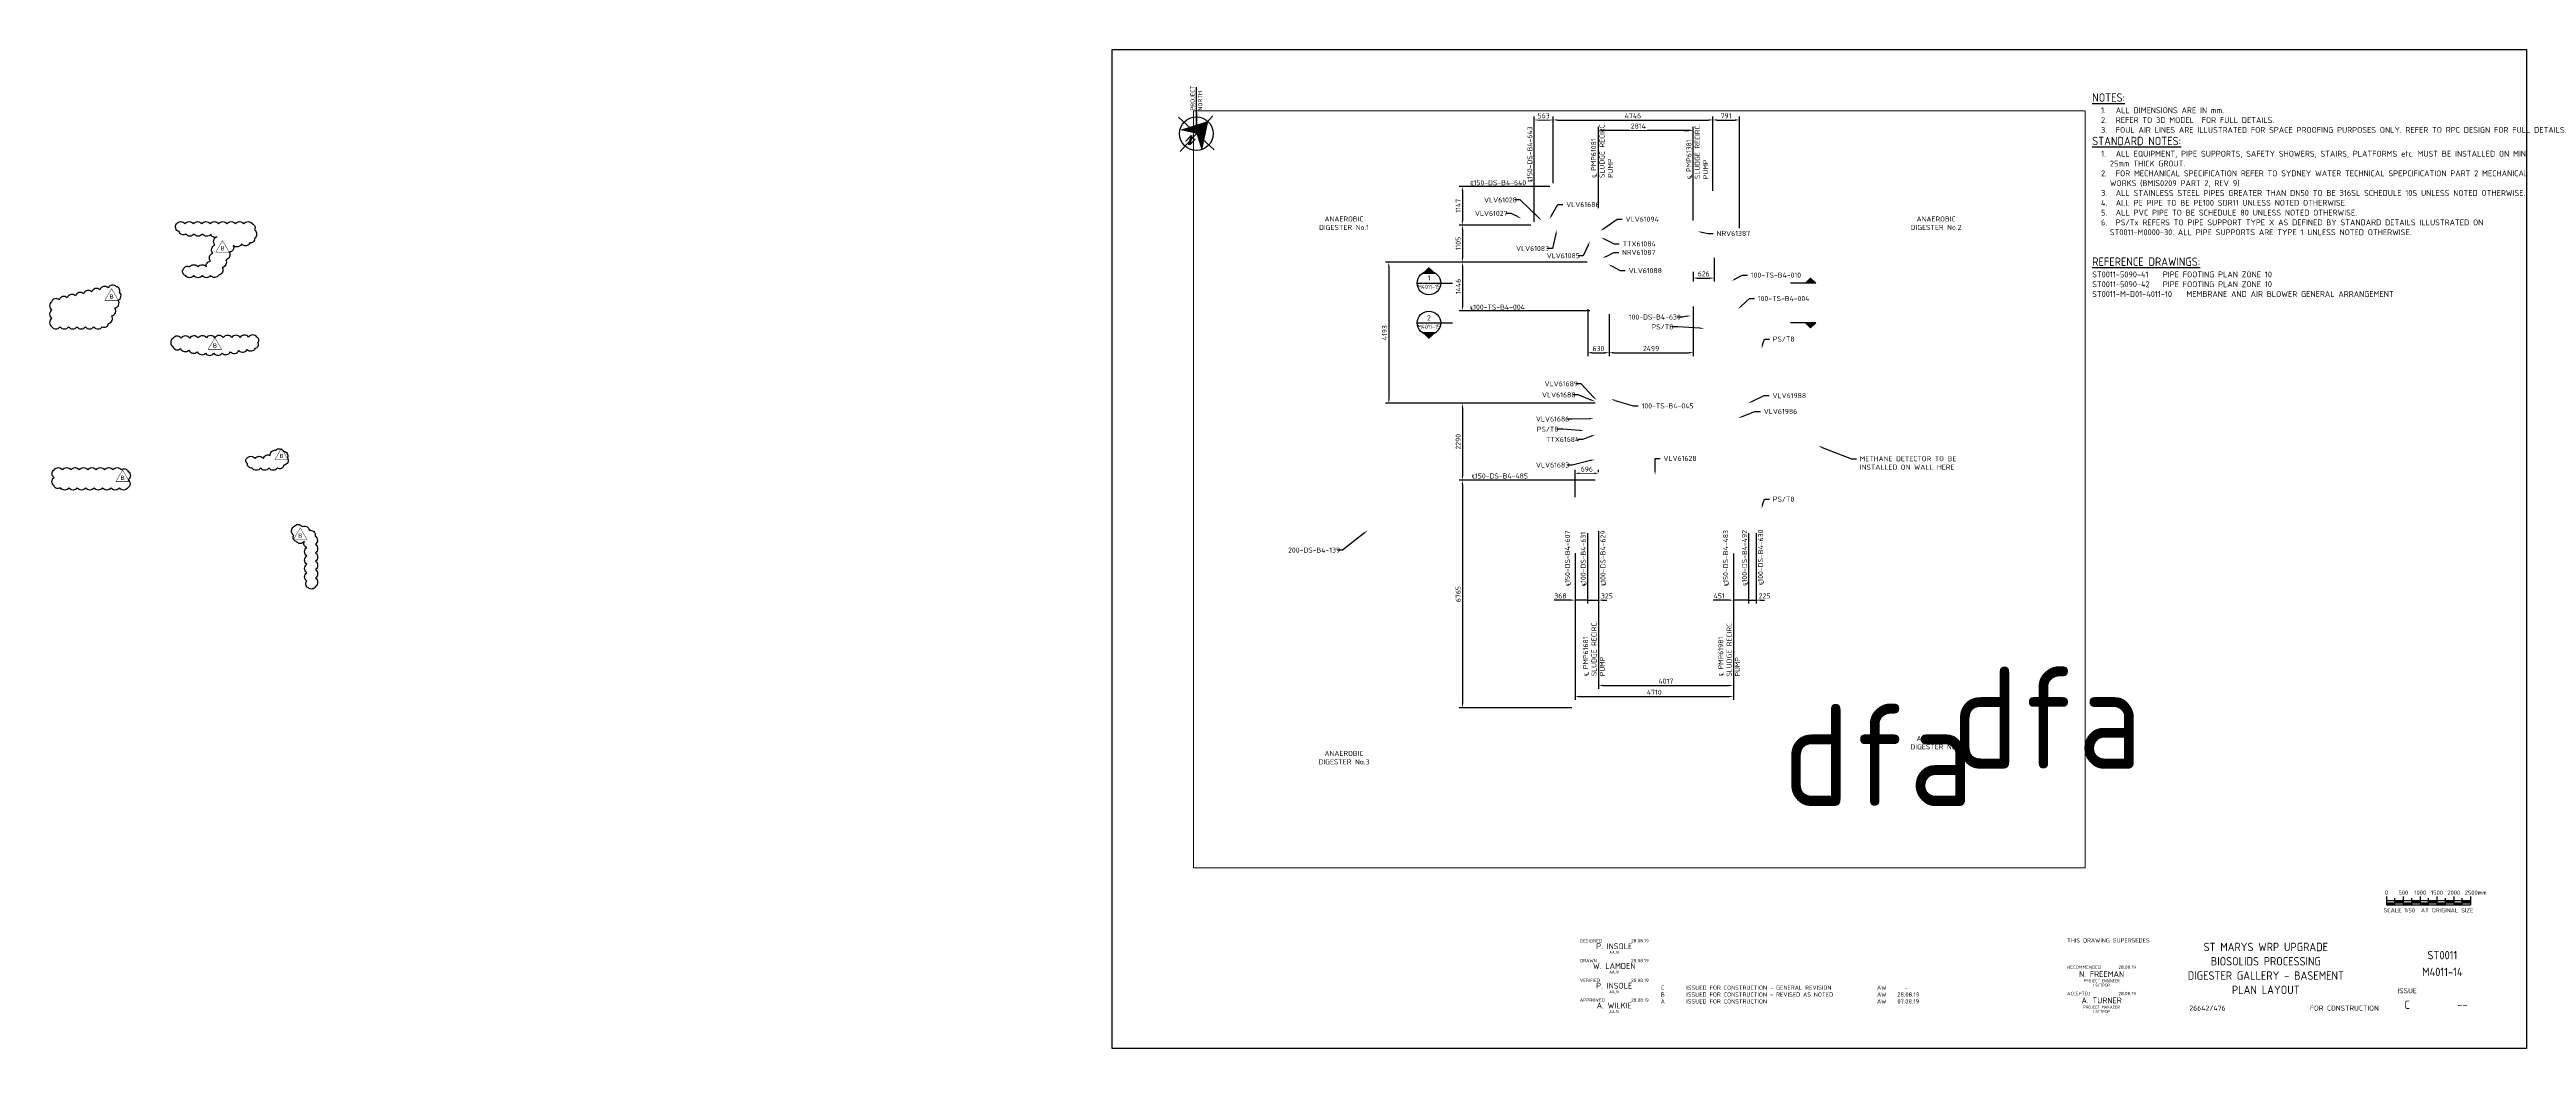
# Paper-space layout 'C' of a CAD drawing. Header units: millimetres. Extents: x -632 to 841, y 0 to 594.
import ezdxf
from ezdxf import colors
from ezdxf.entities.mleader import LeaderData, LeaderLine
from ezdxf.enums import TextEntityAlignment as Align
from ezdxf.math import Vec2, Vec3

# ---------------------------------------------------------------- set-up
doc = ezdxf.new("R2010")
doc.units = ezdxf.units.MM
doc.header["$MEASUREMENT"] = 0
for name, color, linetype in [('22', 7, 'Continuous'), ('30 - SECT_MARK', 1, 'Continuous'), ('30 - TEXT', 1, 'Continuous'), ('35', 1, 'Continuous'), ('55', 2, 'Continuous'), ('57 - ANNOTATION TEXT', 2, 'Continuous'), ('57 - TEXT', 2, 'Continuous'), ('70 - NORTH', 7, 'Continuous'), ('70 - TEXT', 7, 'Continuous'), ('75', 7, 'Continuous'), ('REV CLOUD', 10, 'Continuous')]:
    doc.layers.add(name, color=color, linetype=linetype)
doc.styles.add('_ACM-G-NOTES', font='arial.ttf', dxfattribs={"height": 2.5})
doc.styles.add('GHD STANDARD', font='ISOCP.shx')
doc.styles.add('GHD Standard Arial', font='isocp2.shx')
doc.styles.add('SYD WATER', font='isocp.shx')
doc.styles.add('Titleblock', font='isocp.shx')
doc.dimstyles.new('SYD WATER 30', dxfattribs={"dimtxt": 3, "dimasz": 2.5, "dimexe": 2, "dimexo": 2, "dimgap": 1, "dimtad": 1, "dimdec": 0, "dimdsep": 46, "dimtxsty": 'SYD WATER', "dimcen": 5, "dimclrd": 7, "dimclre": 7, "dimclrt": 2, "dimadec": 0, "dimazin": 0, "dimtfac": 1, "dimtdec": 0, "dimtmove": 0, "dimatfit": 1, "dimfxl": 1, "dimtolj": 1, "dimarcsym": 0})

# ---------------------------------------------------------------- blocks, each defined once
blk = doc.blocks.new('*U3')
blk.add_hatch(color=256).paths.add_polyline_path([(6.7, 7.4), (3, -9.5), (0, 0), (-9.8, 2.2)])
at = {"color": 0}
for p, q in [((6.7, 7.4), (3, -9.5)), ((-4.4, -6.6), (-3.4, -2)), ((-2.8, -1.2), (-3.7, -5.8))]:
    blk.add_line(p, q, dxfattribs=at)
for points in [[(-10.6, 9.7), (10.6, -9.7)], [(9.7, 10.6), (-9.7, -10.6)]]:
    blk.add_lwpolyline(points, dxfattribs=at)
at = {"const_width": 1, "flags": 128}
blk.add_lwpolyline([(0, 0), (0, 12.7)], dxfattribs=at)
at = {"color": 0}
blk.add_circle((0, 0), 10, dxfattribs=at)
for points in [[(-6.7, -4.4), (-6.1, -4.9), (-3.3, -0.7), (-2.8, -1.2)], [(-2.8, -1.2), (-3.4, -2), (-3.7, -5.8), (-4.4, -6.6)], [(-4.4, -6.6), (-3.8, -7.1), (-1, -2.9), (-0.4, -3.4)]]:
    blk.add_solid(points, dxfattribs=at)
at = {"layer": '70 - TEXT'}
blk.add_line((0, 12.7), (0, 27.7), dxfattribs=at)
at = {"layer": '70 - TEXT', "style": 'GHD STANDARD'}
blk.add_text('PROJECT', height=2.5, rotation=90, dxfattribs=at).set_placement((-1, 13.7))
blk.add_text('NORTH', height=2.5, rotation=90, dxfattribs=at).set_placement((1, 13.7), align=Align.TOP_LEFT)
blk = doc.blocks.new('*D11')
at = {"color": 7, "lineweight": -2, "transparency": 16777216}
for p, q in [((289.1, 499.7), (289.1, 548)), ((291.6, 546), (342.9, 546)), ((345.4, 492.3), (345.4, 548))]:
    blk.add_line(p, q, dxfattribs=at)
at = {"color": 7, "transparency": 16777216}
for points in [[(291.6, 546.4), (291.6, 545.5), (289.1, 546)], [(342.9, 546.4), (342.9, 545.5), (345.4, 546)]]:
    blk.add_solid(points, dxfattribs=at)
at = {"layer": 'Defpoints', "color": 0, "transparency": 16777216}
for p in [(345.4, 546), (289.1, 497.7), (345.4, 490.3)]:
    blk.add_point(p, dxfattribs=at)
at = {"color": 2, "transparency": 16777216, "insert": (312.8, 548.5), "char_height": 3, "attachment_point": 5, "style": 'SYD WATER', "bg_fill": 3, "box_fill_scale": 1.25, "bg_fill_color": 256, "bg_fill_true_color": 13158600, "bg_fill_transparency": 0}
blk.add_mtext('\\A1;2814', dxfattribs=at)
blk = doc.blocks.new('*D12')
at = {"color": 7, "lineweight": -2, "transparency": 16777216}
for p, q in [((289.1, 307.7), (289.1, 213.9)), ((369.4, 294.4), (369.4, 213.9)), ((291.6, 215.9), (366.9, 215.9))]:
    blk.add_line(p, q, dxfattribs=at)
at = {"color": 7, "transparency": 16777216}
for points in [[(291.6, 216.3), (291.6, 215.5), (289.1, 215.9)], [(366.9, 216.3), (366.9, 215.5), (369.4, 215.9)]]:
    blk.add_solid(points, dxfattribs=at)
at = {"layer": 'Defpoints', "color": 0, "transparency": 16777216}
for p in [(289.1, 309.7), (369.4, 296.4), (369.4, 215.9)]:
    blk.add_point(p, dxfattribs=at)
at = {"color": 2, "transparency": 16777216, "insert": (329.2, 218.4), "char_height": 3, "attachment_point": 5, "style": 'SYD WATER', "bg_fill": 3, "box_fill_scale": 1.25, "bg_fill_color": 256, "bg_fill_true_color": 13158600, "bg_fill_transparency": 0}
blk.add_mtext('\\A1;4017', dxfattribs=at)
blk = doc.blocks.new('_SWC_attribute_block')
at = {"layer": '22', "lineweight": 13, "style": 'Titleblock'}
for tag, p in [('REV10', (327.4, 63.6)), ('REV9', (327.4, 59.5)), ('INITIALS10', (457.6, 63.6)), ('INITIALS9', (457.6, 59.5)), ('DATE10', (472.1, 63.6)), ('DATE9', (472.1, 59.5)), ('REV8', (327.4, 55.4)), ('REV7', (327.4, 51.3)), ('REV6', (327.4, 47.2)), ('REV5', (327.4, 43.1)), ('INITIALS8', (457.6, 55.4)), ('INITIALS5', (457.6, 43.1)), ('INITIALS7', (457.6, 51.3)), ('INITIALS6', (457.6, 47.2)), ('DATE8', (472.1, 55.4)), ('DATE7', (472.1, 51.3)), ('DATE6', (472.1, 47.2)), ('DATE5', (472.1, 43.1)), ('REV4', (327.4, 39)), ('REV3', (327.4, 34.9)), ('REV2', (327.4, 30.8)), ('INITIALS4', (457.6, 39)), ('INITIALS3', (457.6, 34.9)), ('INITIALS2', (457.6, 30.8)), ('DATE4', (472.1, 39)), ('DATE3', (472.1, 34.9)), ('DATE2', (472.1, 30.8)), ('REV1', (327.4, 26.7)), ('INITIALS1', (457.6, 26.7)), ('DATE1', (472.1, 26.7))]:
    blk.add_attdef(tag, text='', height=2.5, dxfattribs=at).set_placement(p, align=Align.CENTER)
for tag, p in [('DESCRIPTION10', (341.4, 63.6)), ('DESCRIPTION9', (341.4, 59.5)), ('DESCRIPTION8', (341.4, 55.4)), ('DESCRIPTION7', (341.4, 51.3)), ('DESCRIPTION6', (341.4, 47.2)), ('DESCRIPTION5', (341.4, 43.1)), ('DESCRIPTION4', (341.4, 39)), ('DESCRIPTION3', (341.4, 34.9)), ('DESCRIPTION2', (341.4, 30.8)), ('DESCRIPTION1', (341.4, 26.7))]:
    blk.add_attdef(tag, p, '', height=2.5, dxfattribs=at)
at = {"layer": '35', "style": 'Titleblock'}
for tag, p in [('TITLE1/4', (686, 57.8)), ('TITLE3/4', (686, 40.8)), ('TITLE2/4', (686, 49.3)), ('INDEX-NUM', (791, 53)), ('PLAN-NUM', (791, 43)), ('TITLE4/4', (686, 32.3)), ('SHEET-NO', (802.9, 23.5))]:
    blk.add_attdef(tag, text='', height=5, dxfattribs=at).set_placement(p, align=Align.CENTER)
at = {"layer": '55', "style": 'Titleblock'}
for tag, height, p in [('DESN', 3.5, (298.5, 59)), ('SUPERSEDED-DRG-NO', 3.5, (588.3, 55.5)), ('DRAWN', 3.5, (298.5, 47.3)), ('BOX5-SIGN', 3.5, (588.3, 42.5)), ('VERIFIED', 3.5, (298.5, 35.5)), ('BOX6-SIGN', 3.5, (588.3, 26.8)), ('APPROVED', 3.5, (298.5, 23.8)), ('PROJ-NO', 3, (651.3, 22.5)), ('STATUS-3', 3, (732.7, 22.5)), ('STATUS-2', 5, (770, 23.5))]:
    blk.add_attdef(tag, text='', height=height, dxfattribs=at).set_placement(p, align=Align.CENTER)
at = {"layer": '75', "style": 'Titleblock'}
for s, p in [('DESIGNED', (278, 63)), ('DRAWN', (278, 51.2)), ('VERIFIED', (278, 39.5)), ('APPROVED', (278, 27.8))]:
    blk.add_text(s, height=2, dxfattribs=at).set_placement(p)
for tag, p in [('DESDATE', (319, 63)), ('DRNDATE', (319, 51.2)), ('BOX5-DATE', (608.8, 47.3)), ('APPDATE', (319, 27.8)), ('VERDATE', (319, 39.5)), ('BOX6-DATE', (608.8, 31.7))]:
    blk.add_attdef(tag, text='', height=2, dxfattribs=at).set_placement(p, align=Align.RIGHT)
for tag, p, height in [('SUPERSEDED-DRG?', (567.8, 63), 2.5), ('BOX5', (567.8, 47.3), 2), ('BOX6', (567.8, 31.7), 2)]:
    blk.add_attdef(tag, p, '', height=height, dxfattribs=at)
at = {"layer": '75', "style": 'Titleblock', "width": 0.9}
for tag, p in [('BOX2', (298.5, 44.5)), ('BOX1', (298.5, 56.2)), ('BOX3', (298.5, 32.8)), ('BOX5-ORGANISATION', (588.3, 36.7)), ('BOX5-POSITION', (588.3, 39.4)), ('BOX4', (298.5, 21)), ('BOX6-ORGANISATION', (588.3, 21)), ('BOX6-POSITION', (588.3, 23.7))]:
    blk.add_attdef(tag, text='', height=1.8, dxfattribs=at).set_placement(p, align=Align.CENTER)
at = {"layer": '75', "style": 'Titleblock'}
blk.add_attdef('STATUS-1', text='', height=3, dxfattribs=at).set_placement((770, 32.8), align=Align.CENTER)
blk = doc.blocks.new('*U15')
at = {"layer": '70 - NORTH'}
for points in [[(5, 1.25), (0, 1.25), (0, 0), (5, 0)], [(10, 2.5), (5, 2.5), (5, 1.25), (10, 1.25)], [(15, 1.25), (10, 1.25), (10, 0), (15, 0)], [(20, 2.5), (15, 2.5), (15, 1.25), (20, 1.25)], [(25, 1.25), (20, 1.25), (20, 0), (25, 0)], [(30, 2.5), (25, 2.5), (25, 1.25), (30, 1.25)], [(35, 1.25), (30, 1.25), (30, 0), (35, 0)], [(40, 2.5), (35, 2.5), (35, 1.25), (40, 1.25)], [(45, 1.25), (40, 1.25), (40, 0), (45, 0)], [(50, 2.5), (45, 2.5), (45, 1.25), (50, 1.25)]]:
    blk.add_hatch(color=256, dxfattribs=at).paths.add_polyline_path(points)
for p, q in [((0, 5), (0, 0)), ((0, 2.5), (50, 2.5)), ((0, 1.25), (50, 1.25)), ((0, 0), (50, 0)), ((5, 0), (5, 4)), ((10, 5), (10, 0)), ((15, 0), (15, 4)), ((20, 5), (20, 0)), ((25, 0), (25, 4)), ((30, 5), (30, 0)), ((35, 0), (35, 4)), ((40, 5), (40, 0)), ((45, 0), (45, 4)), ((50, 5), (50, 0)), ((50, 5), (50, 0)), ((50, 1.21), (50, 0))]:
    blk.add_line(p, q, dxfattribs=at)
at = {"layer": '70 - NORTH', "style": 'GHD STANDARD'}
for s, p in [('0', (0, 6)), ('500', (10, 6)), ('1000', (20, 6)), ('1500', (30, 6)), ('2000', (40, 6)), ('2500mm', (53, 6))]:
    blk.add_text(s, height=2.5, dxfattribs=at).set_placement(p, align=Align.CENTER)
blk.add_text('SCALE 1:50  AT ORIGINAL SIZE', height=2.5, dxfattribs=at).set_placement((25, -2), align=Align.TOP_CENTER)
blk = doc.blocks.new('*D17')
at = {"color": 7, "lineweight": -2, "transparency": 16777216}
for p, q in [((262.2, 514.6), (262.2, 554.1)), ((264.7, 552.1), (354.6, 552.1)), ((357.1, 510), (357.1, 554.1))]:
    blk.add_line(p, q, dxfattribs=at)
at = {"color": 7, "transparency": 16777216}
for points in [[(264.7, 552.6), (264.7, 551.7), (262.2, 552.1)], [(354.6, 552.6), (354.6, 551.7), (357.1, 552.1)]]:
    blk.add_solid(points, dxfattribs=at)
at = {"layer": 'Defpoints', "color": 0, "transparency": 16777216}
for p in [(357.1, 552.1), (262.2, 512.6), (357.1, 508)]:
    blk.add_point(p, dxfattribs=at)
at = {"color": 2, "transparency": 16777216, "insert": (309.6, 554.6), "char_height": 3, "attachment_point": 5, "style": 'SYD WATER', "bg_fill": 3, "box_fill_scale": 1.25, "bg_fill_color": 256, "bg_fill_true_color": 13158600, "bg_fill_transparency": 0}
blk.add_mtext('\\A1;4746', dxfattribs=at)
blk = doc.blocks.new('*D18')
at = {"color": 7, "lineweight": -2, "transparency": 16777216}
for p, q in [((260.2, 512.6), (206.2, 512.6)), ((208.2, 510.1), (208.2, 492.1)), ((248.9, 489.6), (206.2, 489.6))]:
    blk.add_line(p, q, dxfattribs=at)
at = {"color": 7, "transparency": 16777216}
for points in [[(207.8, 510.1), (208.6, 510.1), (208.2, 512.6)], [(207.8, 492.1), (208.6, 492.1), (208.2, 489.6)]]:
    blk.add_solid(points, dxfattribs=at)
at = {"layer": 'Defpoints', "color": 0, "transparency": 16777216}
for p in [(262.2, 512.6), (208.2, 489.6), (250.9, 489.6)]:
    blk.add_point(p, dxfattribs=at)
at = {"color": 2, "transparency": 16777216, "insert": (205.7, 501.1), "char_height": 3, "attachment_point": 5, "rotation": 90, "style": 'SYD WATER', "bg_fill": 3, "box_fill_scale": 1.25, "bg_fill_color": 256, "bg_fill_true_color": 13158600, "bg_fill_transparency": 0}
blk.add_mtext('\\A1;1147', dxfattribs=at)
blk = doc.blocks.new('*D19')
at = {"color": 7, "lineweight": -2, "transparency": 16777216}
for p, q in [((248.9, 489.6), (206.2, 489.6)), ((208.2, 487.1), (208.2, 470)), ((282.3, 467.5), (206.2, 467.5))]:
    blk.add_line(p, q, dxfattribs=at)
at = {"color": 7, "transparency": 16777216}
for points in [[(207.8, 487.1), (208.6, 487.1), (208.2, 489.6)], [(207.8, 470), (208.6, 470), (208.2, 467.5)]]:
    blk.add_solid(points, dxfattribs=at)
at = {"layer": 'Defpoints', "color": 0, "transparency": 16777216}
for p in [(250.9, 489.6), (284.3, 467.5)]:
    blk.add_point(p, dxfattribs=at)
at = {"color": 2, "transparency": 16777216, "insert": (205.7, 478.6), "char_height": 3, "attachment_point": 5, "rotation": 90, "style": 'SYD WATER', "bg_fill": 3, "box_fill_scale": 1.25, "bg_fill_color": 256, "bg_fill_true_color": 13158600, "bg_fill_transparency": 0}
blk.add_mtext('\\A1;1105', dxfattribs=at)
at = {"layer": 'Defpoints', "color": 0, "transparency": 16777216}
blk.add_point((208.2, 467.5), dxfattribs=at)
blk = doc.blocks.new('*D20')
at = {"color": 7, "lineweight": -2, "transparency": 16777216}
for p, q in [((282.3, 467.5), (162.4, 467.5)), ((164.4, 465), (164.4, 386.2)), ((247.2, 383.7), (162.4, 383.7))]:
    blk.add_line(p, q, dxfattribs=at)
at = {"color": 7, "transparency": 16777216}
for points in [[(164, 465), (164.9, 465), (164.4, 467.5)], [(164, 386.2), (164.9, 386.2), (164.4, 383.7)]]:
    blk.add_solid(points, dxfattribs=at)
at = {"layer": 'Defpoints', "color": 0, "transparency": 16777216}
for p in [(284.3, 467.5), (164.4, 383.7), (249.2, 383.7)]:
    blk.add_point(p, dxfattribs=at)
at = {"color": 2, "transparency": 16777216, "insert": (161.9, 425.6), "char_height": 3, "attachment_point": 5, "rotation": 90, "style": 'SYD WATER', "bg_fill": 3, "box_fill_scale": 1.25, "bg_fill_color": 256, "bg_fill_true_color": 13158600, "bg_fill_transparency": 0}
blk.add_mtext('\\A1;4193', dxfattribs=at)
blk = doc.blocks.new('*D22')
at = {"color": 7, "lineweight": -2, "transparency": 16777216}
for p, q in [((275.2, 327.9), (275.2, 344)), ((286.6, 342), (277.7, 342)), ((289.1, 342.7), (289.1, 344))]:
    blk.add_line(p, q, dxfattribs=at)
at = {"color": 7, "transparency": 16777216}
for points in [[(277.7, 342.5), (277.7, 341.6), (275.2, 342)], [(286.6, 342.5), (286.6, 341.6), (289.1, 342)]]:
    blk.add_solid(points, dxfattribs=at)
at = {"layer": 'Defpoints', "color": 0, "transparency": 16777216}
blk.add_point((275.2, 325.9), dxfattribs=at)
at = {"color": 2, "transparency": 16777216, "insert": (282.2, 344.5), "char_height": 3, "attachment_point": 5, "style": 'SYD WATER', "bg_fill": 3, "box_fill_scale": 1.25, "bg_fill_color": 256, "bg_fill_true_color": 13158600, "bg_fill_transparency": 0}
blk.add_mtext('\\A1;696', dxfattribs=at)
at = {"layer": 'Defpoints', "color": 0, "transparency": 16777216}
for p in [(275.2, 342), (289.1, 340.7)]:
    blk.add_point(p, dxfattribs=at)
blk = doc.blocks.new('*D24')
at = {"color": 7, "lineweight": -2, "transparency": 16777216}
for p, q in [((275.2, 294.5), (275.2, 207.3)), ((369.4, 294.4), (369.4, 207.3)), ((277.7, 209.3), (366.9, 209.3))]:
    blk.add_line(p, q, dxfattribs=at)
at = {"color": 7, "transparency": 16777216}
for points in [[(277.7, 209.7), (277.7, 208.8), (275.2, 209.3)], [(366.9, 209.7), (366.9, 208.8), (369.4, 209.3)]]:
    blk.add_solid(points, dxfattribs=at)
at = {"layer": 'Defpoints', "color": 0, "transparency": 16777216}
for p in [(275.2, 296.5), (369.4, 296.4), (369.4, 209.3)]:
    blk.add_point(p, dxfattribs=at)
at = {"color": 2, "transparency": 16777216, "insert": (322.3, 211.8), "char_height": 3, "attachment_point": 5, "style": 'SYD WATER', "bg_fill": 3, "box_fill_scale": 1.25, "bg_fill_color": 256, "bg_fill_true_color": 13158600, "bg_fill_transparency": 0}
blk.add_mtext('\\A1;4710', dxfattribs=at)
blk = doc.blocks.new('*D25')
at = {"color": 7, "lineweight": -2, "transparency": 16777216}
for p, q in [((287.1, 383.7), (206.2, 383.7)), ((208.2, 381.2), (208.2, 340.4)), ((287.1, 337.9), (206.2, 337.9))]:
    blk.add_line(p, q, dxfattribs=at)
at = {"color": 7, "transparency": 16777216}
for points in [[(207.8, 381.2), (208.6, 381.2), (208.2, 383.7)], [(207.8, 340.4), (208.6, 340.4), (208.2, 337.9)]]:
    blk.add_solid(points, dxfattribs=at)
at = {"layer": 'Defpoints', "color": 0, "transparency": 16777216}
for p in [(289.1, 383.7), (208.2, 337.9), (289.1, 337.9)]:
    blk.add_point(p, dxfattribs=at)
at = {"color": 2, "transparency": 16777216, "insert": (205.7, 360.8), "char_height": 3, "attachment_point": 5, "rotation": 90, "style": 'SYD WATER', "bg_fill": 3, "box_fill_scale": 1.25, "bg_fill_color": 256, "bg_fill_true_color": 13158600, "bg_fill_transparency": 0}
blk.add_mtext('\\A1;2290', dxfattribs=at)
blk = doc.blocks.new('*D26')
at = {"color": 7, "lineweight": -2, "transparency": 16777216}
for p, q in [((287.1, 337.9), (206.2, 337.9)), ((208.2, 335.4), (208.2, 205.1)), ((273.2, 202.6), (206.2, 202.6))]:
    blk.add_line(p, q, dxfattribs=at)
at = {"color": 7, "transparency": 16777216}
for points in [[(207.8, 335.4), (208.6, 335.4), (208.2, 337.9)], [(207.8, 205.1), (208.6, 205.1), (208.2, 202.6)]]:
    blk.add_solid(points, dxfattribs=at)
at = {"layer": 'Defpoints', "color": 0, "transparency": 16777216}
for p in [(289.1, 337.9), (208.2, 202.6), (275.2, 202.6)]:
    blk.add_point(p, dxfattribs=at)
at = {"color": 2, "transparency": 16777216, "insert": (205.7, 270.2), "char_height": 3, "attachment_point": 5, "rotation": 90, "style": 'SYD WATER', "bg_fill": 3, "box_fill_scale": 1.25, "bg_fill_color": 256, "bg_fill_true_color": 13158600, "bg_fill_transparency": 0}
blk.add_mtext('\\A1;6765', dxfattribs=at)
blk = doc.blocks.new('*D27')
at = {"color": 7, "lineweight": -2, "transparency": 16777216}
for p, q in [((357.1, 510), (357.1, 554.1)), ((359.6, 552.1), (370.4, 552.1)), ((372.9, 487.8), (372.9, 554.1))]:
    blk.add_line(p, q, dxfattribs=at)
at = {"color": 7, "transparency": 16777216}
for points in [[(359.6, 552.6), (359.6, 551.7), (357.1, 552.1)], [(370.4, 552.6), (370.4, 551.7), (372.9, 552.1)]]:
    blk.add_solid(points, dxfattribs=at)
at = {"layer": 'Defpoints', "color": 0, "transparency": 16777216}
for p in [(357.1, 508), (372.9, 485.8)]:
    blk.add_point(p, dxfattribs=at)
at = {"color": 2, "transparency": 16777216, "insert": (365, 554.6), "char_height": 3, "attachment_point": 5, "style": 'SYD WATER', "bg_fill": 3, "box_fill_scale": 1.25, "bg_fill_color": 256, "bg_fill_true_color": 13158600, "bg_fill_transparency": 0}
blk.add_mtext('\\A1;791', dxfattribs=at)
at = {"layer": 'Defpoints', "color": 0, "transparency": 16777216}
blk.add_point((372.9, 552.1), dxfattribs=at)
blk = doc.blocks.new('*D28')
at = {"color": 7, "lineweight": -2, "transparency": 16777216}
for p, q in [((250.9, 491.6), (250.9, 554.1)), ((259.7, 552.1), (253.4, 552.1)), ((262.2, 514.6), (262.2, 554.1))]:
    blk.add_line(p, q, dxfattribs=at)
at = {"color": 7, "transparency": 16777216}
for points in [[(253.4, 552.6), (253.4, 551.7), (250.9, 552.1)], [(259.7, 552.6), (259.7, 551.7), (262.2, 552.1)]]:
    blk.add_solid(points, dxfattribs=at)
at = {"layer": 'Defpoints', "color": 0, "transparency": 16777216}
for p in [(262.2, 512.6), (250.9, 489.6)]:
    blk.add_point(p, dxfattribs=at)
at = {"color": 2, "transparency": 16777216, "insert": (256.5, 554.6), "char_height": 3, "attachment_point": 5, "style": 'SYD WATER', "bg_fill": 3, "box_fill_scale": 1.25, "bg_fill_color": 256, "bg_fill_true_color": 13158600, "bg_fill_transparency": 0}
blk.add_mtext('\\A1;563', dxfattribs=at)
at = {"layer": 'Defpoints', "color": 0, "transparency": 16777216}
blk.add_point((250.9, 552.1), dxfattribs=at)
blk = doc.blocks.new('*D29')
at = {"color": 7, "lineweight": -2, "transparency": 16777216}
for p, q in [((282.3, 467.5), (206.2, 467.5)), ((208.2, 465), (208.2, 441.1)), ((283.9, 438.6), (206.2, 438.6))]:
    blk.add_line(p, q, dxfattribs=at)
at = {"color": 7, "transparency": 16777216}
for points in [[(207.8, 465), (208.6, 465), (208.2, 467.5)], [(207.8, 441.1), (208.6, 441.1), (208.2, 438.6)]]:
    blk.add_solid(points, dxfattribs=at)
at = {"layer": 'Defpoints', "color": 0, "transparency": 16777216}
for p in [(284.3, 467.5), (208.2, 438.6), (285.9, 438.6)]:
    blk.add_point(p, dxfattribs=at)
at = {"color": 2, "transparency": 16777216, "insert": (205.7, 453.1), "char_height": 3, "attachment_point": 5, "rotation": 90, "style": 'SYD WATER'}
blk.add_mtext('\\A1;1446', dxfattribs=at)
blk = doc.blocks.new('*D31')
at = {"color": 7, "lineweight": -2, "transparency": 16777216}
for p, q in [((378.4, 306.5), (378.4, 264.6)), ((369.4, 294.4), (369.4, 264.6)), ((366.9, 266.6), (357.3, 266.6)), ((378.4, 266.6), (369.4, 266.6)), ((380.9, 266.6), (383.4, 266.6))]:
    blk.add_line(p, q, dxfattribs=at)
at = {"color": 7, "transparency": 16777216}
for points in [[(366.9, 267), (366.9, 266.2), (369.4, 266.6)], [(380.9, 267), (380.9, 266.2), (378.4, 266.6)]]:
    blk.add_solid(points, dxfattribs=at)
at = {"layer": 'Defpoints', "color": 0, "transparency": 16777216}
for p in [(369.4, 296.4), (378.4, 308.5), (378.4, 266.6)]:
    blk.add_point(p, dxfattribs=at)
at = {"color": 2, "transparency": 16777216, "insert": (360.9, 269.1), "char_height": 3, "attachment_point": 5, "style": 'SYD WATER'}
blk.add_mtext('\\A1;451', dxfattribs=at)
blk = doc.blocks.new('*D32')
at = {"color": 7, "lineweight": -2, "transparency": 16777216}
for p, q in [((378.4, 306.5), (378.4, 264.6)), ((382.9, 306.5), (382.9, 264.6)), ((375.9, 266.6), (373.4, 266.6)), ((378.4, 266.6), (382.9, 266.6)), ((385.4, 266.6), (387.9, 266.6))]:
    blk.add_line(p, q, dxfattribs=at)
at = {"color": 7, "transparency": 16777216}
for points in [[(375.9, 267), (375.9, 266.2), (378.4, 266.6)], [(385.4, 267), (385.4, 266.2), (382.9, 266.6)]]:
    blk.add_solid(points, dxfattribs=at)
at = {"layer": 'Defpoints', "color": 0, "transparency": 16777216}
for p in [(378.4, 308.5), (382.9, 308.5), (382.9, 266.6)]:
    blk.add_point(p, dxfattribs=at)
at = {"color": 2, "transparency": 16777216, "insert": (387.9, 269.1), "char_height": 3, "attachment_point": 5, "style": 'SYD WATER'}
blk.add_mtext('\\A1;225', dxfattribs=at)
blk = doc.blocks.new('*D33')
at = {"color": 7, "lineweight": -2, "transparency": 16777216}
for p, q in [((282.6, 306.5), (282.6, 264.6)), ((275.2, 294.5), (275.2, 264.6)), ((272.7, 266.6), (262.8, 266.6)), ((282.6, 266.6), (275.2, 266.6)), ((285.1, 266.6), (287.6, 266.6))]:
    blk.add_line(p, q, dxfattribs=at)
at = {"color": 7, "transparency": 16777216}
for points in [[(272.7, 267), (272.7, 266.2), (275.2, 266.6)], [(285.1, 267), (285.1, 266.2), (282.6, 266.6)]]:
    blk.add_solid(points, dxfattribs=at)
at = {"layer": 'Defpoints', "color": 0, "transparency": 16777216}
for p in [(275.2, 296.5), (282.6, 308.5), (282.6, 266.6)]:
    blk.add_point(p, dxfattribs=at)
at = {"color": 2, "transparency": 16777216, "insert": (266.5, 269.1), "char_height": 3, "attachment_point": 5, "style": 'SYD WATER'}
blk.add_mtext('\\A1;368', dxfattribs=at)
blk = doc.blocks.new('*D34')
at = {"color": 7, "lineweight": -2, "transparency": 16777216}
for p, q in [((282.6, 306.5), (282.6, 264.6)), ((289.1, 306.5), (289.1, 264.6)), ((280.1, 266.6), (277.6, 266.6)), ((282.6, 266.6), (289.1, 266.6)), ((291.6, 266.6), (294.1, 266.6))]:
    blk.add_line(p, q, dxfattribs=at)
at = {"color": 7, "transparency": 16777216}
for points in [[(280.1, 267), (280.1, 266.2), (282.6, 266.6)], [(291.6, 267), (291.6, 266.2), (289.1, 266.6)]]:
    blk.add_solid(points, dxfattribs=at)
at = {"layer": 'Defpoints', "color": 0, "transparency": 16777216}
for p in [(282.6, 308.5), (289.1, 308.5), (289.1, 266.6)]:
    blk.add_point(p, dxfattribs=at)
at = {"color": 2, "transparency": 16777216, "insert": (294.1, 269.1), "char_height": 3, "attachment_point": 5, "style": 'SYD WATER'}
blk.add_mtext('\\A1;325', dxfattribs=at)
blk = doc.blocks.new('*D35')
at = {"color": 7, "lineweight": -2, "transparency": 16777216}
for p, q in [((282.8, 439.6), (282.8, 411.7)), ((295.4, 436.6), (295.4, 411.7)), ((285.3, 413.7), (292.9, 413.7))]:
    blk.add_line(p, q, dxfattribs=at)
at = {"color": 7, "transparency": 16777216}
for points in [[(285.3, 414.2), (285.3, 413.3), (282.8, 413.7)], [(292.9, 414.2), (292.9, 413.3), (295.4, 413.7)]]:
    blk.add_solid(points, dxfattribs=at)
at = {"layer": 'Defpoints', "color": 0, "transparency": 16777216}
for p in [(282.8, 441.6), (295.4, 438.6), (295.4, 413.7)]:
    blk.add_point(p, dxfattribs=at)
at = {"color": 2, "transparency": 16777216, "insert": (289.1, 416.2), "char_height": 3, "attachment_point": 5, "style": 'SYD WATER'}
blk.add_mtext('\\A1;630', dxfattribs=at)
blk = doc.blocks.new('*D36')
at = {"color": 7, "lineweight": -2, "transparency": 16777216}
for p, q in [((295.4, 436.6), (295.4, 411.7)), ((345.4, 441.3), (345.4, 411.7)), ((297.9, 413.7), (342.9, 413.7))]:
    blk.add_line(p, q, dxfattribs=at)
at = {"color": 7, "transparency": 16777216}
for points in [[(297.9, 414.2), (297.9, 413.3), (295.4, 413.7)], [(342.9, 414.2), (342.9, 413.3), (345.4, 413.7)]]:
    blk.add_solid(points, dxfattribs=at)
at = {"layer": 'Defpoints', "color": 0, "transparency": 16777216}
for p in [(345.4, 443.3), (295.4, 438.6), (345.4, 413.7)]:
    blk.add_point(p, dxfattribs=at)
at = {"color": 2, "transparency": 16777216, "insert": (320.4, 416.2), "char_height": 3, "attachment_point": 5, "style": 'SYD WATER'}
blk.add_mtext('\\A1;2499', dxfattribs=at)
blk = doc.blocks.new('*D37')
at = {"color": 7, "lineweight": -2, "transparency": 16777216}
for p, q in [((345.4, 461.9), (345.4, 456.1)), ((347.9, 458.1), (355.4, 458.1)), ((357.9, 470.1), (357.9, 456.1))]:
    blk.add_line(p, q, dxfattribs=at)
at = {"color": 7, "transparency": 16777216}
for points in [[(347.9, 458.5), (347.9, 457.7), (345.4, 458.1)], [(355.4, 458.5), (355.4, 457.7), (357.9, 458.1)]]:
    blk.add_solid(points, dxfattribs=at)
at = {"layer": 'Defpoints', "color": 0, "transparency": 16777216}
for p in [(357.9, 472.1), (345.4, 463.9), (357.9, 458.1)]:
    blk.add_point(p, dxfattribs=at)
at = {"color": 2, "transparency": 16777216, "insert": (351.7, 460.6), "char_height": 3, "attachment_point": 5, "style": 'SYD WATER'}
blk.add_mtext('\\A1;626', dxfattribs=at)
blk = doc.blocks.new('GHD_G_2102')
at = {"layer": '30 - TEXT'}
h = blk.add_hatch(color=256, dxfattribs=at)
edge = h.paths.add_edge_path()
edge.add_arc((0, 0), 7, -39.068, 39.068, ccw=False)
edge.add_line((5.4, -4.4), (9.5, 0))
edge.add_line((9.5, 0), (5.4, 4.4))
blk.add_line((0, 7), (0, 14), dxfattribs=at)
blk = doc.blocks.new('GHD_G_2103')
at = {"layer": '30 - TEXT'}
for p, q in [((0, 0), (3, -3)), ((0, 0), (0, -15)), ((3, -3), (0, -6))]:
    blk.add_line(p, q, dxfattribs=at)
blk.add_solid([(0, 0), (3, -3), (0, -6)], dxfattribs=at)
blk = doc.blocks.new('*U42')
at = {"layer": '35'}
blk.add_line((-467.4, 0), (-453.4, 0), dxfattribs=at)
blk.add_circle((-460.4, 0), 7, dxfattribs=at)
at = {"layer": '30 - SECT_MARK', "xscale": -1, "yscale": -1, "rotation": 90.00000000000031}
for name, p in [('GHD_G_2102', (-460.4, 0)), ('GHD_G_2103', (-230.4, 0))]:
    blk.add_blockref(name, p, dxfattribs=at)
at = {"layer": '57 - ANNOTATION TEXT', "style": 'SYD WATER'}
for tag, p in [('GHD_SECTION', (-460.4, 3)), ('GHD_REF_DWG', (-460.4, -2.3))]:
    blk.add_attdef(tag, text='', height=3, dxfattribs=at).set_placement(p, align=Align.MIDDLE_CENTER)
blk = doc.blocks.new('*U43')
at = {"layer": '35'}
blk.add_line((-467.4, 0), (-453.4, 0), dxfattribs=at)
blk.add_circle((-460.4, 0), 7, dxfattribs=at)
at = {"layer": '30 - SECT_MARK', "yscale": -1, "rotation": 89.99999999999984}
for name, p in [('GHD_G_2102', (-460.4, 0)), ('GHD_G_2103', (-230.4, 0))]:
    blk.add_blockref(name, p, dxfattribs=at)
at = {"layer": '57 - ANNOTATION TEXT', "style": 'SYD WATER'}
for tag, p in [('GHD_SECTION', (-460.4, 3)), ('GHD_REF_DWG', (-460.4, -2.3))]:
    blk.add_attdef(tag, text='', height=3, dxfattribs=at).set_placement(p, align=Align.MIDDLE_CENTER)
blk = doc.blocks.new('_ACM-G-RevisionMark')
at = {"const_width": 0.25}
blk.add_lwpolyline([(-4, -6.9), (4, -6.9), (0, 0)], close=True, dxfattribs=at)
at = {"style": '_ACM-G-NOTES'}
blk.add_attdef('_ACM-REV', text='', height=2.5, dxfattribs=at).set_placement((0, -6.6), align=Align.BOTTOM_CENTER)

psp = doc.layouts.new('C')

# ---------------------------------------------------------------- linework, layer by layer
at = {"layer": 'REV CLOUD'}
for points in [[(-556.512, 490.376, -0.52056705), (-551.512, 490.376, -0.52056705), (-546.512, 490.376, -0.52056705), (-541.512, 490.376, -0.52056705), (-536.512, 490.376, -0.52056705), (-531.512, 490.376, -0.52056705), (-526.512, 490.376, -0.52056705), (-521.512, 490.376, -0.52056705), (-516.512, 490.376, -0.52056705), (-511.512, 490.376, -0.52056705), (-510.177, 486.711, -0.52056705), (-510.177, 481.711, -0.52056705), (-512.855, 479.021, -0.52056705), (-517.801, 478.285, -0.52056705), (-522.747, 477.55, -0.52056705), (-525.212, 473.522, -0.52056705), (-527.284, 468.971, -0.52056705), (-529.356, 464.421, -0.52056705), (-531.427, 459.87, -0.52056705), (-536.241, 459.58, -0.52056705), (-541.241, 459.58, -0.52056705), (-546.241, 459.58, -0.52056705), (-551.241, 459.58, -0.52056705), (-552.385, 463.435, -0.52056705), (-548.711, 464.761, -0.52056705), (-543.711, 464.761, -0.52056705), (-538.711, 464.761, -0.52056705), (-536.285, 468.104, -0.52056705), (-535.006, 472.938, -0.52056705), (-533.728, 477.771, -0.52056705), (-532.62, 482.621, -0.52056705), (-536.092, 484.274, -0.52056705), (-541.092, 484.289, -0.52056705), (-546.092, 484.304, -0.52056705), (-551.092, 484.319, -0.52056705), (-555.045, 485.76, -0.52056705), (-556.512, 490.376, -0.52056705)], [(-630.744, 444.157, 0.52056705), (-630.744, 439.157, 0.52056705), (-630.744, 434.157, 0.52056705), (-630.73, 429.17, 0.52056705), (-625.73, 429.17, 0.52056705), (-620.73, 429.17, 0.52056705), (-615.73, 429.17, 0.52056705), (-610.73, 429.17, 0.52056705), (-605.73, 429.17, 0.52056705), (-600.73, 429.17, 0.52056705), (-596.993, 431.069, 0.52056705), (-595.057, 435.679, 0.52056705), (-593.121, 440.289, 0.52056705), (-591.185, 444.899, 0.52056705), (-590.46, 449.753, 0.52056705), (-592.294, 452.919, 0.52056705), (-597.226, 452.353, 0.52056705), (-602.083, 451.166, 0.52056705), (-606.94, 449.978, 0.52056705), (-611.797, 448.79, 0.52056705), (-616.654, 447.603, 0.52056705), (-621.511, 446.415, 0.52056705), (-626.368, 445.227, 0.52056705), (-630.744, 444.157, 0.52056705)], [(-508.7, 423.012, 0.52056705), (-513.699, 422.935, 0.52056705), (-518.699, 422.859, 0.52056705), (-523.698, 422.782, 0.52056705), (-528.698, 422.705, 0.52056705), (-533.697, 422.628, 0.52056705), (-538.696, 422.552, 0.52056705), (-543.696, 422.475, 0.52056705), (-548.695, 422.398, 0.52056705), (-553.695, 422.321, 0.52056705), (-558.694, 422.245, 0.52056705), (-558.748, 417.298, 0.52056705), (-554.1, 416.149, 0.52056705), (-549.187, 415.218, 0.52056705), (-544.274, 414.287, 0.52056705), (-539.357, 413.407, 0.52056705), (-534.357, 413.407, 0.52056705), (-529.366, 413.526, 0.52056705), (-524.418, 414.25, 0.52056705), (-519.471, 414.973, 0.52056705), (-514.524, 415.696, 0.52056705), (-509.576, 416.42, 0.52056705), (-508.155, 419.719, 0.52056705), (-508.7, 423.012, 0.52056705)], [(-514.837, 350.839, -0.52056705), (-509.837, 350.839, -0.52056705), (-504.837, 350.839, -0.52056705), (-500.805, 352.526, -0.52056705), (-497.644, 355.733, -0.52056705), (-492.923, 355.06, -0.52056705), (-490.531, 351.322, -0.52056705), (-492.632, 346.784, -0.52056705), (-496.57, 345.122, -0.52056705), (-501.57, 345.122, -0.52056705), (-506.57, 345.122, -0.52056705), (-511.57, 345.122, -0.52056705), (-514.301, 347.83, -0.52056705), (-514.837, 350.839, -0.52056705)], [(-486.732, 310.305, -0.52056705), (-481.732, 310.305, -0.52056705), (-477.607, 308.194, -0.52056705), (-474.072, 304.658, -0.52056705), (-473.926, 299.718, -0.52056705), (-473.926, 294.718, -0.52056705), (-473.926, 289.718, -0.52056705), (-473.926, 284.718, -0.52056705), (-473.926, 279.718, -0.52056705), (-473.926, 274.718, -0.52056705), (-478.085, 273.877, -0.52056705), (-479.058, 277.904, -0.52056705), (-479.058, 282.904, -0.52056705), (-479.058, 287.904, -0.52056705), (-479.058, 292.904, -0.52056705), (-479.058, 297.904, -0.52056705), (-480.437, 301.525, -0.52056705), (-485.437, 301.525, -0.52056705), (-486.824, 305.075, -0.52056705), (-486.732, 310.305, -0.52056705)]]:
    psp.add_lwpolyline(points, format="xyb", dxfattribs=at)
psp.add_lwpolyline([(-629.346, 344.093, -0.52056705), (-624.346, 344.093, -0.52056705), (-619.346, 344.093, -0.52056705), (-614.346, 344.093, -0.52056705), (-609.346, 344.093, -0.52056705), (-604.346, 344.093, -0.52056705), (-599.346, 344.093, -0.52056705), (-594.346, 344.093, -0.52056705), (-589.346, 344.093, -0.52056705), (-585.295, 343.144, -0.52056705), (-585.295, 338.144, -0.52056705), (-585.533, 333.382, -0.52056705), (-590.533, 333.382, -0.52056705), (-595.533, 333.382, -0.52056705), (-600.533, 333.382, -0.52056705), (-605.533, 333.382, -0.52056705), (-610.533, 333.382, -0.52056705), (-615.533, 333.382, -0.52056705), (-620.533, 333.382, -0.52056705), (-625.533, 333.382, -0.52056705), (-629.346, 334.569, -0.52056705), (-629.346, 339.569, -0.52056705)], format="xyb", close=True, dxfattribs=at)

# ---------------------------------------------------------------- block references
psp.add_blockref('*U3', (50, 544))
ref = psp.add_blockref('_SWC_attribute_block', (0, 0))
ref.add_attrib('REV1', 'A', dxfattribs={"layer": '22', "lineweight": 13, "height": 2.5, "style": 'Titleblock'}).set_placement((327.395, 26.712), align=Align.CENTER)
ref.add_attrib('DESCRIPTION1', 'ISSUED FOR CONSTRUCTION', (341.355, 26.712), dxfattribs={"layer": '22', "lineweight": 13, "height": 2.50001, "style": 'Titleblock'})
ref.add_attrib('INITIALS1', 'AW', dxfattribs={"layer": '22', "lineweight": 13, "height": 2.5, "style": 'Titleblock'}).set_placement((457.57, 26.712), align=Align.CENTER)
ref.add_attrib('DATE1', '07.08.19', dxfattribs={"layer": '22', "lineweight": 13, "height": 2.5, "style": 'Titleblock'}).set_placement((473.362, 26.712), align=Align.CENTER)
ref.add_attrib('REV2', 'B', dxfattribs={"layer": '22', "lineweight": 13, "height": 2.5, "style": 'Titleblock'}).set_placement((327.395, 30.812), align=Align.CENTER)
ref.add_attrib('DESCRIPTION2', 'ISSUED FOR CONSTRUCTION - REVISED AS NOTED', (341.355, 30.812), dxfattribs={"layer": '22', "lineweight": 13, "height": 2.50001, "style": 'Titleblock'})
ref.add_attrib('INITIALS2', 'AW', dxfattribs={"layer": '22', "lineweight": 13, "height": 2.5, "style": 'Titleblock'}).set_placement((457.57, 30.812), align=Align.CENTER)
ref.add_attrib('DATE2', '28.08.19', dxfattribs={"layer": '22', "lineweight": 13, "height": 2.5, "style": 'Titleblock'}).set_placement((473.341, 30.812), align=Align.CENTER)
ref.add_attrib('REV3', 'C', dxfattribs={"layer": '22', "lineweight": 13, "height": 2.5, "style": 'Titleblock'}).set_placement((327.395, 34.912), align=Align.CENTER)
ref.add_attrib('DESCRIPTION3', 'ISSUED FOR CONSTRUCTION - GENERAL REVISION', (341.355, 34.912), dxfattribs={"layer": '22', "lineweight": 13, "height": 2.50001, "style": 'Titleblock'})
ref.add_attrib('INITIALS3', 'AW', dxfattribs={"layer": '22', "lineweight": 13, "height": 2.5, "style": 'Titleblock'}).set_placement((457.57, 34.912), align=Align.CENTER)
ref.add_attrib('DATE3', '-', dxfattribs={"layer": '22', "lineweight": 13, "height": 2.5, "style": 'Titleblock'}).set_placement((472.132, 34.912), align=Align.CENTER)
ref.add_attrib('TITLE1/4', 'ST MARYS WRP UPGRADE', dxfattribs={"layer": '35', "height": 5, "style": 'Titleblock'}).set_placement((686, 57.85), align=Align.CENTER)
ref.add_attrib('TITLE2/4', 'BIOSOLIDS PROCESSING', dxfattribs={"layer": '35', "height": 5, "style": 'Titleblock'}).set_placement((686, 49.35), align=Align.CENTER)
ref.add_attrib('TITLE3/4', 'DIGESTER GALLERY - BASEMENT', dxfattribs={"layer": '35', "height": 5, "style": 'Titleblock'}).set_placement((686, 40.85), align=Align.CENTER)
ref.add_attrib('TITLE4/4', 'PLAN LAYOUT', dxfattribs={"layer": '35', "height": 5, "style": 'Titleblock'}).set_placement((686, 32.35), align=Align.CENTER)
ref.add_attrib('INDEX-NUM', 'ST0011', dxfattribs={"layer": '35', "height": 5, "style": 'Titleblock'}).set_placement((791, 53), align=Align.CENTER)
ref.add_attrib('PLAN-NUM', 'M4011-14', dxfattribs={"layer": '35', "height": 5, "style": 'Titleblock'}).set_placement((791, 43), align=Align.CENTER)
ref.add_attrib('SHEET-NO', '--', dxfattribs={"layer": '35', "height": 5, "style": 'Titleblock'}).set_placement((802.898, 23.5), align=Align.CENTER)
ref.add_attrib('STATUS-1', 'ISSUE', dxfattribs={"layer": '75', "height": 3, "style": 'Titleblock'}).set_placement((770.042, 32.811), align=Align.CENTER)
ref.add_attrib('STATUS-2', 'C', dxfattribs={"layer": '55', "height": 5, "style": 'Titleblock'}).set_placement((770.042, 23.5), align=Align.CENTER)
ref.add_attrib('STATUS-3', 'FOR CONSTRUCTION', dxfattribs={"layer": '55', "height": 3, "style": 'Titleblock'}).set_placement((732.72, 22.489), align=Align.CENTER)
ref.add_attrib('DESN', 'P. INSOLE', dxfattribs={"layer": '55', "height": 3.5, "style": 'Titleblock'}).set_placement((298.5, 59.044), align=Align.CENTER)
ref.add_attrib('DESDATE', '28.08.19', dxfattribs={"layer": '75', "height": 2, "style": 'Titleblock'}).set_placement((319, 63), align=Align.RIGHT)
ref.add_attrib('BOX1', 'AAJV', dxfattribs={"layer": '75', "height": 1.8, "style": 'Titleblock', "width": 0.9}).set_placement((298.5, 56.25), align=Align.CENTER)
ref.add_attrib('DRAWN', 'W. LAMDEN', dxfattribs={"layer": '55', "height": 3.5, "style": 'Titleblock'}).set_placement((298.5, 47.294), align=Align.CENTER)
ref.add_attrib('DRNDATE', '28.08.19', dxfattribs={"layer": '75', "height": 2, "style": 'Titleblock'}).set_placement((319, 51.25), align=Align.RIGHT)
ref.add_attrib('BOX2', 'AAJV', dxfattribs={"layer": '75', "height": 1.8, "style": 'Titleblock', "width": 0.9}).set_placement((298.5, 44.5), align=Align.CENTER)
ref.add_attrib('VERIFIED', 'P. INSOLE', dxfattribs={"layer": '55', "height": 3.5, "style": 'Titleblock'}).set_placement((298.5, 35.544), align=Align.CENTER)
ref.add_attrib('VERDATE', '28.08.19', dxfattribs={"layer": '75', "height": 2, "style": 'Titleblock'}).set_placement((319, 39.5), align=Align.RIGHT)
ref.add_attrib('BOX3', 'AAJV', dxfattribs={"layer": '75', "height": 1.8, "style": 'Titleblock', "width": 0.9}).set_placement((298.5, 32.75), align=Align.CENTER)
ref.add_attrib('APPROVED', 'A. WILKIE', dxfattribs={"layer": '55', "height": 3.5, "style": 'Titleblock'}).set_placement((298.5, 23.794), align=Align.CENTER)
ref.add_attrib('APPDATE', '28.08.19', dxfattribs={"layer": '75', "height": 2, "style": 'Titleblock'}).set_placement((319, 27.75), align=Align.RIGHT)
ref.add_attrib('BOX4', 'AAJV', dxfattribs={"layer": '75', "height": 1.8, "style": 'Titleblock', "width": 0.9}).set_placement((298.5, 21), align=Align.CENTER)
ref.add_attrib('BOX5', 'RECOMMENDED', (567.846, 47.333), dxfattribs={"layer": '75', "height": 2, "style": 'Titleblock'})
ref.add_attrib('BOX5-SIGN', 'N. FREEMAN', dxfattribs={"layer": '55', "height": 3.5, "style": 'Titleblock'}).set_placement((588.346, 42.467), align=Align.CENTER)
ref.add_attrib('BOX5-DATE', '28.08.19', dxfattribs={"layer": '75', "height": 2, "style": 'Titleblock'}).set_placement((608.846, 47.333), align=Align.RIGHT)
ref.add_attrib('BOX5-POSITION', 'PROJECT ENGINEER', dxfattribs={"layer": '75', "height": 1.8, "style": 'Titleblock', "width": 0.9}).set_placement((588.346, 39.367), align=Align.CENTER)
ref.add_attrib('BOX5-ORGANISATION', 'LSCTPDP', dxfattribs={"layer": '75', "height": 1.8, "style": 'Titleblock', "width": 0.9}).set_placement((588.346, 36.667), align=Align.CENTER)
ref.add_attrib('BOX6', 'ACCEPTED', (567.846, 31.667), dxfattribs={"layer": '75', "height": 2, "style": 'Titleblock'})
ref.add_attrib('BOX6-SIGN', 'A. TURNER', dxfattribs={"layer": '55', "height": 3.5, "style": 'Titleblock'}).set_placement((588.346, 26.8), align=Align.CENTER)
ref.add_attrib('BOX6-DATE', '28.08.19', dxfattribs={"layer": '75', "height": 2, "style": 'Titleblock'}).set_placement((608.846, 31.667), align=Align.RIGHT)
ref.add_attrib('BOX6-POSITION', 'PROJECT MANAGER', dxfattribs={"layer": '75', "height": 1.8, "style": 'Titleblock', "width": 0.9}).set_placement((588.346, 23.7), align=Align.CENTER)
ref.add_attrib('BOX6-ORGANISATION', 'LSCTPDP', dxfattribs={"layer": '75', "height": 1.8, "style": 'Titleblock', "width": 0.9}).set_placement((588.346, 21), align=Align.CENTER)
ref.add_attrib('SUPERSEDED-DRG?', 'THIS DRAWING SUPERSEDES', (567.846, 63), dxfattribs={"layer": '75', "height": 2.5, "style": 'Titleblock'})
ref.add_attrib('PROJ-NO', '26642/476', dxfattribs={"layer": '55', "height": 3, "style": 'Titleblock'}).set_placement((651.311, 22.489), align=Align.CENTER)
at = {"layer": '70 - NORTH'}
psp.add_blockref('*U15', (757.765, 85.407), dxfattribs=at)
at = {"layer": 'REV CLOUD'}
for p in [(-529.181, 480.396), (-595.153, 451.773), (-533.697, 422.628), (-494.095, 356.882), (-588.579, 343.934), (-482.947, 309.519)]:
    psp.add_blockref('_ACM-G-RevisionMark', p, dxfattribs=at).add_auto_attribs({'_ACM-REV': 'B'})

# ---------------------------------------------------------------- texts
at = {"style": 'GHD Standard Arial'}
for p in [(499.131, 166.35), (398.796, 144.172)]:
    psp.add_text('dfa', height=60.5519, dxfattribs=at).set_placement(p)
at = {"layer": '57 - ANNOTATION TEXT', "color": 2, "char_height": 3, "width": 39.42501, "attachment_point": 1, "style": 'SYD WATER'}
for s, insert in [('\\pxqc;ANAEROBIC \\PDIGESTER No.1', (118.063, 494.747)), ('\\pxqc;ANAEROBIC \\PDIGESTER No.2', (470.169, 494.747)), ('\\pxqc;ANAEROBIC \\PDIGESTER No.3', (118.063, 176.935)), ('\\pxqc;ANAEROBIC \\PDIGESTER No.4', (470.169, 185.882))]:
    psp.add_mtext(s, dxfattribs=dict(at, insert=insert))
at = {"layer": '57 - TEXT', "char_height": 3.5, "width": 237.11576, "attachment_point": 1, "style": 'SYD WATER'}
for s, insert in [('{\\H1.42857x;\\L\\C1;NOTES:}\\P\\pxi-1.5,l3;1.^IALL DIMENSIONS ARE IN mm.\\P2.^IREFER TO 3D MODEL \\~FOR FULL DETAILS.\\P3.^IFOUL AIR LINES ARE ILLUSTRATED FOR SPACE PROOFING PURPOSES ONLY. REFER TO RPC DESIGN FOR FULL DETAILS.\\P\\pi0,l0;{\\H1.42857x;\\L\\C1;STANDARD NOTES:}\\P\\pi-1.5,l3;1.^IALL EQUIPMENT, PIPE SUPPORTS, SAFETY SHOWERS, STAIRS, PLATFORMS etc. MUST BE INSTALLED ON MIN 25mm THICK GROUT.\\P2.^IFOR MECHANICAL SPECIFICATION REFER TO SYDNEY WATER TECHNICAL SPEPCIFICATION PART 2 MECHANICAL WORKS (BMIS0209 PART 2, REV 9)\\P3.^IALL STAINLESS STEEL PIPES GREATER THAN DN50 TO BE 316SL SCHEDULE 10S UNLESS NOTED OTHERWISE.\\P4.^IALL PE PIPE TO BE PE100 SDR11 UNLESS NOTED OTHERWISE.\\P5.^IALL PVC PIPE TO BE SCHEDULE 80 UNLESS NOTED OTHERWISE.\\P6.^IPS/Tx REFERS TO PIPE SUPPORT TYPE X AS DEFINED BY STANDARD DETAILS ILLUSTRATED ON ST0011-M0000-30. ALL PIPE SUPPORTS ARE TYPE 1 UNLESS NOTED OTHERWISE.', (582.747, 567.964)), ('\\pxi-15,l15;{\\H1.42857x;\\L\\C1;REFERENCE DRAWINGS:}\\PST0011-5090-41^IPIPE FOOTING PLAN ZONE 10\\PST0011-5090-42^IPIPE FOOTING PLAN ZONE 10\\PST0011-M-D01-4011-10^IMEMBRANE AND AIR BLOWER GENERAL ARRANGEMENT ', (582.747, 470.363))]:
    psp.add_mtext(s, dxfattribs=dict(at, insert=insert))
at = {"layer": '57 - TEXT', "char_height": 3, "width": 27.48, "attachment_point": 1, "rotation": 90, "style": 'SYD WATER', "bg_fill": 3, "bg_fill_color": 256, "bg_fill_transparency": 0}
for s, insert, box_fill_scale in [('℄ {\\C2;PMP61081\\PSLUDGE RECIRC. PUMP}', (284.725, 517.627), 1.5), ('℄ {\\C2;PMP61681\\PSLUDGE RECIRC.\\PPUMP}', (279.965, 221.327), 1.25)]:
    psp.add_mtext(s, dxfattribs=dict(at, insert=insert, box_fill_scale=box_fill_scale))

# ---------------------------------------------------------------- dimensions: what is measured, and where the dimension line sits
dim = psp.add_linear_dim(base=(357.936, 458.084), p1=(345.414, 463.926), p2=(357.936, 472.103), dimstyle='SYD WATER 30', override={"dimlfac": -50})
dim.commit()
dim.dimension.update_dxf_attribs({"geometry": '*D37', "text_midpoint": (351.675, 460.585)})

# ---------------------------------------------------------------- next in the draw order: linework, layer by layer
psp.add_lwpolyline([(0, 0), (0, 594), (841, 594), (841, 0)], close=True)

# ---------------------------------------------------------------- next in the draw order: viewports
at = {"layer": 'Defpoints', "view_target_point": (167162.378, 12616.428)}
psp.add_viewport(center=(313.367, 332.506), size=(530.2, 450.02089), view_center_point=(-495.267, 0), view_height=22501.04463, dxfattribs=at)

# ---------------------------------------------------------------- next in the draw order: texts
at = {"layer": '57 - TEXT', "insert": (341.381, 516.942), "char_height": 3, "width": 27.48, "attachment_point": 1, "rotation": 90, "style": 'SYD WATER', "bg_fill": 3, "box_fill_scale": 1.5, "bg_fill_color": 256, "bg_fill_transparency": 0}
psp.add_mtext('℄ {\\C2;PMP61381\\PSLUDGE RECIRC.\\PPUMP}', dxfattribs=at)

# ---------------------------------------------------------------- next in the draw order: leaders
at = {"layer": '57 - ANNOTATION TEXT'}
ml = psp.add_multileader_mtext('Standard', dxfattribs=at)
ml.set_content('℄150-DS-B4-640', color=2, style='SYD WATER')
ml.set_leader_properties(color=7)
ml.build(insert=Vec2(0, 0))
ml.multileader.update_dxf_attribs({"leader_type": 0, "dogleg_length": 3, "arrow_head_size": 2.5})
ctx = ml.context
ctx.base_point, ctx.char_height, ctx.arrow_head_size, ctx.plane_origin = Vec3(210.733, 514.787), 3, 2.5, Vec3(245.369, 506.595)
notes = []
notes.append((ctx, [(1, (1, 1, 0), (207.733, 514.787), (1, 0), 3, [(0, [(203.44, 503.924)], 0, [])])]))
ctx.mtext.insert, ctx.mtext.width, ctx.mtext.defined_height, ctx.mtext.flow_direction = Vec3(212.733, 516.297), 28.4, 13.801, 5
ctx.mtext.has_bg_fill, ctx.mtext.bg_color, ctx.mtext.bg_scale_factor, ctx.mtext.bg_transparency, ctx.mtext.use_window_bg_color = 1, -1073741824, 1, 0, 1
ml = psp.add_multileader_mtext('Standard', dxfattribs=at)
ml.set_content('VLV61686', color=2, style='SYD WATER')
ml.set_leader_properties(color=7)
ml.build(insert=Vec2(0, 0))
ml.multileader.update_dxf_attribs({"dogleg_length": 3, "arrow_head_size": 2.5})
ctx = ml.context
ctx.base_point, ctx.char_height, ctx.arrow_head_size, ctx.plane_origin = Vec3(267.913, 501.843), 3, 2.5, Vec3(306.381, 465.005)
notes.append((ctx, [(1, (1, 1, 0), (264.913, 501.843), (1, 0), 3, [(0, [(260.028, 493.178)], 0, [])])]))
ctx.mtext.insert, ctx.mtext.width, ctx.mtext.defined_height, ctx.mtext.flow_direction = Vec3(269.913, 503.343), 17.12882, 13.801, 5
ctx.mtext.has_bg_fill, ctx.mtext.bg_color, ctx.mtext.bg_scale_factor, ctx.mtext.bg_transparency, ctx.mtext.use_window_bg_color = 1, -1073741824, 1, 0, 1
ml = psp.add_multileader_mtext('Standard', dxfattribs=at)
ml.set_content('NRV61387', color=2, style='SYD WATER')
ml.set_leader_properties(color=7)
ml.build(insert=Vec2(0, 0))
ml.multileader.update_dxf_attribs({"dogleg_length": 3, "arrow_head_size": 2.5})
ctx = ml.context
ctx.base_point, ctx.char_height, ctx.arrow_head_size, ctx.plane_origin = Vec3(357.405, 484.632), 3, 2.5, Vec3(361.472, 478.727)
notes.append((ctx, [(0, (1, 1, 0), (354.405, 484.632), (1, 0), 3, [(0, [(348.23, 485.82)], 0, [])])]))
ctx.mtext.insert, ctx.mtext.width, ctx.mtext.defined_height, ctx.mtext.flow_direction = Vec3(359.405, 486.132), 19.03334, 13.801, 5
ctx.mtext.has_bg_fill, ctx.mtext.bg_color, ctx.mtext.bg_scale_factor, ctx.mtext.bg_transparency, ctx.mtext.use_window_bg_color = 1, -1073741824, 1, 0, 1
ml = psp.add_multileader_mtext('Standard', dxfattribs=at)
ml.set_content('TTX61084', color=2, style='SYD WATER')
ml.set_leader_properties(color=7)
ml.build(insert=Vec2(0, 0))
ml.multileader.update_dxf_attribs({"dogleg_length": 3, "arrow_head_size": 2.5})
ctx = ml.context
ctx.base_point, ctx.char_height, ctx.arrow_head_size, ctx.plane_origin = Vec3(301.509, 478.459), 3, 2.5, Vec3(249.196, 479.243)
notes.append((ctx, [(1, (1, 1, 0), (298.509, 478.459), (1, 0), 3, [(0, [(290.564, 482.251)], 0, [])])]))
ctx.mtext.insert, ctx.mtext.width, ctx.mtext.defined_height, ctx.mtext.flow_direction = Vec3(303.509, 479.959), 18.73322, 13.773, 5
ctx.mtext.has_bg_fill, ctx.mtext.bg_color, ctx.mtext.bg_scale_factor, ctx.mtext.bg_transparency, ctx.mtext.use_window_bg_color = 1, -1073741824, 1, 0, 1
ml = psp.add_multileader_mtext('Standard', dxfattribs=at)
ml.set_content('VLV61088', color=2, style='SYD WATER')
ml.set_leader_properties(color=7)
ml.build(insert=Vec2(0, 0))
ml.multileader.update_dxf_attribs({"dogleg_length": 3, "arrow_head_size": 2.5})
ctx = ml.context
ctx.base_point, ctx.char_height, ctx.arrow_head_size, ctx.plane_origin = Vec3(305.06, 462.544), 3, 2.5, Vec3(336.742, 469.031)
notes.append((ctx, [(1, (1, 1, 0), (302.06, 462.544), (1, 0), 3, [(0, [(294.963, 466.337)], 0, [])])]))
ctx.mtext.insert, ctx.mtext.width, ctx.mtext.defined_height, ctx.mtext.flow_direction = Vec3(307.06, 464.044), 28.4, 13.801, 5
ctx.mtext.has_bg_fill, ctx.mtext.bg_color, ctx.mtext.bg_scale_factor, ctx.mtext.bg_transparency, ctx.mtext.use_window_bg_color = 1, -1073741824, 1, 0, 1
ml = psp.add_multileader_mtext('Standard', dxfattribs=at)
ml.set_content('100-TS-B4-010', color=2, style='SYD WATER')
ml.set_leader_properties(color=7)
ml.build(insert=Vec2(0, 0))
ml.multileader.update_dxf_attribs({"dogleg_length": 3, "arrow_head_size": 2.5})
ctx = ml.context
ctx.base_point, ctx.char_height, ctx.arrow_head_size, ctx.plane_origin = Vec3(377.714, 459.865), 3, 2.5, Vec3(393.112, 442.086)
notes.append((ctx, [(0, (1, 1, 0), (374.714, 459.865), (1, 0), 3, [(0, [(368.299, 456.372)], 0, [])])]))
ctx.mtext.insert, ctx.mtext.width, ctx.mtext.defined_height, ctx.mtext.flow_direction = Vec3(379.714, 461.365), 28.4, 13.801, 5
ctx.mtext.has_bg_fill, ctx.mtext.bg_color, ctx.mtext.bg_scale_factor, ctx.mtext.bg_transparency, ctx.mtext.use_window_bg_color = 1, -1073741824, 1, 0, 1
ml = psp.add_multileader_mtext('Standard', dxfattribs=at)
ml.set_content('℄100-TS-B4-004', color=2, style='SYD WATER')
ml.set_leader_properties(color=7)
ml.build(insert=Vec2(0, 0))
ml.multileader.update_dxf_attribs({"leader_type": 0, "dogleg_length": 3, "arrow_head_size": 2.5})
ctx = ml.context
ctx.base_point, ctx.char_height, ctx.arrow_head_size, ctx.plane_origin = Vec3(210.505, 440.823), 3, 2.5, Vec3(248.989, 441.549)
notes.append((ctx, [(0, (1, 1, 0), (247.304, 440.823), (-1, 0), 3, [(0, [(255.759, 447.8)], 0, [])])]))
ctx.mtext.insert, ctx.mtext.width, ctx.mtext.defined_height, ctx.mtext.flow_direction = Vec3(212.505, 442.323), 28.4, 13.801, 5
ctx.mtext.has_bg_fill, ctx.mtext.bg_color, ctx.mtext.bg_scale_factor, ctx.mtext.bg_transparency, ctx.mtext.use_window_bg_color = 1, -1073741824, 1, 0, 1
ml = psp.add_multileader_mtext('Standard', dxfattribs=at)
ml.set_content('100-TS-B4-004', color=2, style='SYD WATER')
ml.set_leader_properties(color=7)
ml.build(insert=Vec2(0, 0))
ml.multileader.update_dxf_attribs({"dogleg_length": 3, "arrow_head_size": 2.5})
ctx = ml.context
ctx.base_point, ctx.char_height, ctx.arrow_head_size, ctx.plane_origin = Vec3(381.887, 445.941), 3, 2.5, Vec3(397.633, 424.05)
notes.append((ctx, [(0, (1, 1, 0), (378.887, 445.941), (1, 0), 3, [(0, [(372.17, 439.727)], 0, [])])]))
ctx.mtext.insert, ctx.mtext.width, ctx.mtext.defined_height, ctx.mtext.flow_direction = Vec3(383.887, 447.441), 28.4, 13.801, 5
ctx.mtext.has_bg_fill, ctx.mtext.bg_color, ctx.mtext.bg_scale_factor, ctx.mtext.bg_transparency, ctx.mtext.use_window_bg_color = 1, -1073741824, 1, 0, 1
ml = psp.add_multileader_mtext('Standard', dxfattribs=at)
ml.set_content('100-DS-B4-630', color=2, style='SYD WATER')
ml.set_leader_properties(color=7)
ml.build(insert=Vec2(0, 0))
ml.multileader.update_dxf_attribs({"dogleg_length": 3, "arrow_head_size": 2.5})
ctx = ml.context
ctx.base_point, ctx.char_height, ctx.arrow_head_size, ctx.plane_origin = Vec3(305.137, 434.935), 3, 2.5, Vec3(372.04, 420.898)
notes.append((ctx, [(1, (1, 1, 0), (339.139, 434.935), (-1, 0), 3, [(0, [(344.169, 435.83)], 0, [])])]))
ctx.mtext.insert, ctx.mtext.width, ctx.mtext.defined_height, ctx.mtext.flow_direction = Vec3(307.137, 436.446), 28.4, 13.801, 5
ctx.mtext.has_bg_fill, ctx.mtext.bg_color, ctx.mtext.bg_scale_factor, ctx.mtext.bg_transparency, ctx.mtext.use_window_bg_color = 1, -1073741824, 1, 0, 1
ml = psp.add_multileader_mtext('Standard', dxfattribs=at)
ml.set_content('PS/T8', color=2, style='SYD WATER')
ml.set_leader_properties(color=7)
ml.build(insert=Vec2(0, 0))
ml.multileader.update_dxf_attribs({"dogleg_length": 3, "arrow_head_size": 2.5})
ctx = ml.context
ctx.base_point, ctx.char_height, ctx.arrow_head_size, ctx.plane_origin = Vec3(390.84, 421.862), 3, 2.5, Vec3(370.704, 413.67)
notes.append((ctx, [(0, (1, 1, 0), (387.84, 421.862), (1, 0), 3, [(0, [(386.014, 415.982)], 0, [])])]))
ctx.mtext.insert, ctx.mtext.width, ctx.mtext.defined_height, ctx.mtext.flow_direction = Vec3(392.84, 423.362), 11.02646, 13.801, 5
ctx.mtext.has_bg_fill, ctx.mtext.bg_color, ctx.mtext.bg_scale_factor, ctx.mtext.bg_transparency, ctx.mtext.use_window_bg_color = 1, -1073741824, 1, 0, 1
ml = psp.add_multileader_mtext('Standard', dxfattribs=at)
ml.set_content('VLV61689', color=2, style='SYD WATER')
ml.set_leader_properties(color=7)
ml.build(insert=Vec2(0, 0))
ml.multileader.update_dxf_attribs({"dogleg_length": 3, "arrow_head_size": 2.5})
ctx = ml.context
ctx.base_point, ctx.char_height, ctx.arrow_head_size, ctx.plane_origin = Vec3(255.081, 395.252), 3, 2.5, Vec3(324.262, 402.259)
notes.append((ctx, [(0, (1, 1, 0), (278.795, 395.252), (-1, 0), 3, [(0, [(287.901, 385.553)], 0, [])])]))
ctx.mtext.insert, ctx.mtext.width, ctx.mtext.defined_height, ctx.mtext.flow_direction = Vec3(257.081, 396.752), 17.04535, 13.861, 5
ctx.mtext.has_bg_fill, ctx.mtext.bg_color, ctx.mtext.bg_scale_factor, ctx.mtext.bg_transparency, ctx.mtext.use_window_bg_color = 1, -1073741824, 1, 0, 1
ml = psp.add_multileader_mtext('Standard', dxfattribs=at)
ml.set_content('100-TS-B4-045', color=2, style='SYD WATER')
ml.set_leader_properties(color=7)
ml.build(insert=Vec2(0, 0))
ml.multileader.update_dxf_attribs({"dogleg_length": 3, "arrow_head_size": 2.5})
ctx = ml.context
ctx.base_point, ctx.char_height, ctx.arrow_head_size, ctx.plane_origin = Vec3(312.764, 382.08), 3, 2.5, Vec3(347.824, 377.705)
notes.append((ctx, [(1, (1, 1, 0), (309.764, 382.08), (1, 0), 3, [(0, [(296.584, 386.106)], 0, [])])]))
ctx.mtext.insert, ctx.mtext.width, ctx.mtext.defined_height, ctx.mtext.flow_direction = Vec3(314.764, 383.58), 28.4, 13.801, 5
ctx.mtext.has_bg_fill, ctx.mtext.bg_color, ctx.mtext.bg_scale_factor, ctx.mtext.bg_transparency, ctx.mtext.use_window_bg_color = 1, -1073741824, 1, 0, 1
ml = psp.add_multileader_mtext('Standard', dxfattribs=at)
ml.set_content('VLV61686', color=2, style='SYD WATER')
ml.set_leader_properties(color=7)
ml.build(insert=Vec2(0, 0))
ml.multileader.update_dxf_attribs({"dogleg_length": 3, "arrow_head_size": 2.5})
ctx = ml.context
ctx.base_point, ctx.char_height, ctx.arrow_head_size, ctx.plane_origin = Vec3(249.894, 374.302), 3, 2.5, Vec3(271.931, 356.988)
notes.append((ctx, [(0, (1, 1, 0), (273.543, 374.302), (-1, 0), 3, [(0, [(286.224, 374.544)], 0, [])])]))
ctx.mtext.insert, ctx.mtext.width, ctx.mtext.defined_height, ctx.mtext.flow_direction = Vec3(251.894, 375.802), 21.23243, 13.801, 5
ctx.mtext.has_bg_fill, ctx.mtext.bg_color, ctx.mtext.bg_scale_factor, ctx.mtext.bg_transparency, ctx.mtext.use_window_bg_color = 1, -1073741824, 1, 0, 1
ml = psp.add_multileader_mtext('Standard', dxfattribs=at)
ml.set_content('VLV61986', color=2, style='SYD WATER')
ml.set_leader_properties(color=7)
ml.build(insert=Vec2(0, 0))
ml.multileader.update_dxf_attribs({"dogleg_length": 3, "arrow_head_size": 2.5})
ctx = ml.context
ctx.base_point, ctx.char_height, ctx.arrow_head_size, ctx.plane_origin = Vec3(385.433, 378.837), 3, 2.5, Vec3(432.382, 368.128)
notes.append((ctx, [(0, (1, 1, 0), (382.198, 378.837), (1, 0), 3.235, [(0, [(372.247, 374.77)], 0, [])])]))
ctx.mtext.insert, ctx.mtext.width, ctx.mtext.defined_height, ctx.mtext.flow_direction = Vec3(387.433, 380.337), 19.32982, 13.758, 5
ctx.mtext.has_bg_fill, ctx.mtext.bg_color, ctx.mtext.bg_scale_factor, ctx.mtext.bg_transparency, ctx.mtext.use_window_bg_color = 1, -1073741824, 1, 0, 1
ml = psp.add_multileader_mtext('Standard', dxfattribs=at)
ml.set_content('METHANE DETECTOR TO BE INSTALLED ON WALL HERE', color=2, style='SYD WATER')
ml.set_leader_properties(color=7)
ml.build(insert=Vec2(0, 0))
ml.multileader.update_dxf_attribs({"dogleg_length": 3, "arrow_head_size": 2.5})
ctx = ml.context
ctx.base_point, ctx.char_height, ctx.arrow_head_size, ctx.plane_origin = Vec3(442.54, 350.674), 3, 2.5, Vec3(403.849, 358.276)
notes.append((ctx, [(0, (1, 1, 0), (439.54, 350.674), (1, 0), 3, [(0, [(419.907, 358.29)], 0, [])])]))
ctx.mtext.insert, ctx.mtext.width, ctx.mtext.defined_height, ctx.mtext.flow_direction = Vec3(444.54, 352.185), 47.58, 13.801, 5
ctx.mtext.has_bg_fill, ctx.mtext.bg_color, ctx.mtext.bg_scale_factor, ctx.mtext.bg_transparency, ctx.mtext.use_window_bg_color = 1, -1027028792, 1.5, 0, 1
ml = psp.add_multileader_mtext('Standard', dxfattribs=at)
ml.set_content('℄150-DS-B4-485', color=2, style='SYD WATER')
ml.set_leader_properties(color=7)
ml.build(insert=Vec2(0, 0))
ml.multileader.update_dxf_attribs({"leader_type": 0, "dogleg_length": 3, "arrow_head_size": 2.5})
ctx = ml.context
ctx.base_point, ctx.char_height, ctx.arrow_head_size, ctx.plane_origin = Vec3(211.569, 340.409), 3, 2.5, Vec3(246.205, 332.217)
notes.append((ctx, [(1, (1, 1, 0), (208.569, 340.409), (1, 0), 3, [(0, [(208.569, 353.209)], 0, [])])]))
ctx.mtext.insert, ctx.mtext.width, ctx.mtext.defined_height, ctx.mtext.flow_direction = Vec3(213.569, 341.919), 30.30426, 13.801, 5
ctx.mtext.has_bg_fill, ctx.mtext.bg_color, ctx.mtext.bg_scale_factor, ctx.mtext.bg_transparency, ctx.mtext.use_window_bg_color = 1, -1073741824, 1, 0, 1
ml = psp.add_multileader_mtext('Standard', dxfattribs=at)
ml.set_content('VLV61683', color=2, style='SYD WATER')
ml.set_leader_properties(color=7)
ml.build(insert=Vec2(0, 0))
ml.multileader.update_dxf_attribs({"dogleg_length": 3, "arrow_head_size": 2.5})
ctx = ml.context
ctx.base_point, ctx.char_height, ctx.arrow_head_size, ctx.plane_origin = Vec3(249.922, 346.93), 3, 2.5, Vec3(290.045, 340.372)
notes.append((ctx, [(0, (1, 1, 0), (273.546, 346.93), (-1, 0), 3, [(0, [(286.856, 350.247)], 0, [])])]))
ctx.mtext.insert, ctx.mtext.width, ctx.mtext.defined_height, ctx.mtext.flow_direction = Vec3(251.922, 348.43), 17.10426, 13.861, 5
ctx.mtext.has_bg_fill, ctx.mtext.bg_color, ctx.mtext.bg_scale_factor, ctx.mtext.bg_transparency, ctx.mtext.use_window_bg_color = 1, -1073741824, 1, 0, 1
ml = psp.add_multileader_mtext('Standard', dxfattribs=at)
ml.set_content('VLV61628', color=2, style='SYD WATER')
ml.set_leader_properties(color=7)
ml.build(insert=Vec2(0, 0))
ml.multileader.update_dxf_attribs({"dogleg_length": 3, "arrow_head_size": 2.5})
ctx = ml.context
ctx.base_point, ctx.char_height, ctx.arrow_head_size, ctx.plane_origin = Vec3(325.776, 350.877), 3, 2.5, Vec3(360.412, 342.685)
notes.append((ctx, [(1, (1, 1, 0), (322.776, 350.877), (1, 0), 3, [(0, [(322.776, 340.956)], 0, [])])]))
ctx.mtext.insert, ctx.mtext.width, ctx.mtext.defined_height, ctx.mtext.flow_direction = Vec3(327.776, 352.377), 28.4, 13.801, 5
ctx.mtext.has_bg_fill, ctx.mtext.bg_color, ctx.mtext.bg_scale_factor, ctx.mtext.bg_transparency, ctx.mtext.use_window_bg_color = 1, -1073741824, 1, 0, 1
ml = psp.add_multileader_mtext('Standard', dxfattribs=at)
ml.set_content('PS/T8', color=2, style='SYD WATER')
ml.set_leader_properties(color=7)
ml.build(insert=Vec2(0, 0))
ml.multileader.update_dxf_attribs({"dogleg_length": 3, "arrow_head_size": 2.5})
ctx = ml.context
ctx.base_point, ctx.char_height, ctx.arrow_head_size, ctx.plane_origin = Vec3(390.84, 326.657), 3, 2.5, Vec3(370.704, 318.465)
notes.append((ctx, [(0, (1, 1, 0), (387.84, 326.657), (1, 0), 3, [(0, [(386.014, 320.777)], 0, [])])]))
ctx.mtext.insert, ctx.mtext.width, ctx.mtext.defined_height, ctx.mtext.flow_direction = Vec3(392.84, 328.157), 11.02646, 13.801, 5
ctx.mtext.has_bg_fill, ctx.mtext.bg_color, ctx.mtext.bg_scale_factor, ctx.mtext.bg_transparency, ctx.mtext.use_window_bg_color = 1, -1073741824, 1, 0, 1
ml = psp.add_multileader_mtext('Standard', dxfattribs=at)
ml.set_content('℄150-DS-B4-483', color=2, style='SYD WATER')
ml.set_leader_properties(color=7)
ml.build(insert=Vec2(0, 0))
ml.multileader.update_dxf_attribs({"leader_type": 0, "dogleg_length": 3, "arrow_head_size": 2.5})
ctx = ml.context
ctx.base_point, ctx.char_height, ctx.arrow_head_size, ctx.plane_origin, ctx.plane_x_axis, ctx.plane_y_axis = Vec3(364.735, 272.766), 3, 2.5, Vec3(368.371, 298.497), Vec3(0, 1), Vec3(-1, 0)
notes.append((ctx, [(0, (1, 1, 0), (364.735, 309.69), (0, -1), 3, [(0, [(381.999, 306.69)], 0, [])])]))
ctx.mtext.insert, ctx.mtext.text_direction, ctx.mtext.rotation, ctx.mtext.width, ctx.mtext.defined_height, ctx.mtext.flow_direction = Vec3(363.225, 274.766), Vec3(0, 1), 1.57079633, 28.4, 13.801, 5
ctx.mtext.has_bg_fill, ctx.mtext.bg_color, ctx.mtext.bg_scale_factor, ctx.mtext.bg_transparency, ctx.mtext.use_window_bg_color = 1, -1073741824, 1, 0, 1
ml = psp.add_multileader_mtext('Standard', dxfattribs=at)
ml.set_content('200-DS-B4-139', color=2, style='SYD WATER')
ml.set_leader_properties(color=7)
ml.build(insert=Vec2(0, 0))
ml.multileader.update_dxf_attribs({"dogleg_length": 3, "arrow_head_size": 2.5})
ctx = ml.context
ctx.base_point, ctx.char_height, ctx.arrow_head_size, ctx.plane_origin = Vec3(102.522, 296.33), 3, 2.5, Vec3(131.551, 290.259)
notes.append((ctx, [(0, (1, 1, 0), (136.813, 296.33), (-1, 0), 3, [(0, [(151.817, 307.997)], 0, [])])]))
ctx.mtext.insert, ctx.mtext.width, ctx.mtext.defined_height, ctx.mtext.flow_direction = Vec3(104.522, 297.841), 28.4, 13.801, 5
ctx.mtext.has_bg_fill, ctx.mtext.bg_color, ctx.mtext.bg_scale_factor, ctx.mtext.bg_transparency, ctx.mtext.use_window_bg_color = 1, -1073741824, 1, 0, 1
ml = psp.add_multileader_mtext('Standard', dxfattribs=at)
ml.set_content('℄150-DS-B4-607', color=2, style='SYD WATER')
ml.set_leader_properties(color=7)
ml.build(insert=Vec2(0, 0))
ml.multileader.update_dxf_attribs({"leader_type": 0, "dogleg_length": 3, "arrow_head_size": 2.5})
ctx = ml.context
ctx.base_point, ctx.char_height, ctx.arrow_head_size, ctx.plane_origin, ctx.plane_x_axis, ctx.plane_y_axis = Vec3(270.691, 272.758), 3, 2.5, Vec3(271.327, 301.066), Vec3(0, 1), Vec3(-1, 0)
notes.append((ctx, [(0, (1, 1, 0), (270.691, 309.258), (0, -1), 3, [(0, [(283.827, 309.258)], 0, [])])]))
ctx.mtext.insert, ctx.mtext.text_direction, ctx.mtext.rotation, ctx.mtext.width, ctx.mtext.defined_height, ctx.mtext.flow_direction = Vec3(269.181, 274.758), Vec3(0, 1), 1.57079633, 28.4, 13.801, 5
ctx.mtext.has_bg_fill, ctx.mtext.bg_color, ctx.mtext.bg_scale_factor, ctx.mtext.bg_transparency, ctx.mtext.use_window_bg_color = 1, -1073741824, 1, 0, 1
for ctx, leaders in notes:
    for number, flags, end, landing, length, lines in leaders:
        leader = LeaderData()
        leader.index, (leader.has_last_leader_line, leader.has_dogleg_vector, leader.attachment_direction) = number, flags
        leader.last_leader_point, leader.dogleg_vector, leader.dogleg_length = Vec3(end), Vec3(landing), length
        for number, points, colour, breaks in lines:
            line = LeaderLine()
            line.index, line.vertices, line.color, line.breaks = number, Vec3.list(points), colors.encode_raw_color(colour), breaks
            leader.lines.append(line)
        ctx.leaders.append(leader)

# ---------------------------------------------------------------- next in the draw order: dimensions: what is measured, and where the dimension line sits
dim = psp.add_linear_dim(base=(275.21, 342.049), p1=(289.137, 340.728), p2=(275.21, 325.875), dimstyle='SYD WATER 30', override={"dimlfac": -50, "dimtfill": 1})
dim.commit()
dim.dimension.update_dxf_attribs({"geometry": '*D22', "text_midpoint": (282.173, 344.549)})

# ---------------------------------------------------------------- next in the draw order: leaders
ml = psp.add_multileader_mtext('Standard', dxfattribs=at)
ml.set_content('℄150-DS-B4-643', color=2, style='SYD WATER')
ml.set_leader_properties(color=7)
ml.build(insert=Vec2(0, 0))
ml.multileader.update_dxf_attribs({"leader_type": 0, "dogleg_length": 3, "arrow_head_size": 2.5})
ctx = ml.context
ctx.base_point, ctx.char_height, ctx.arrow_head_size, ctx.plane_origin, ctx.plane_x_axis, ctx.plane_y_axis = Vec3(248.284, 512.849), 3, 2.5, Vec3(248.92, 541.58), Vec3(0, 1), Vec3(-1, 0)
notes = []
notes.append((ctx, [(0, (1, 1, 0), (248.284, 549.772), (0, -1), 3, [(0, [(254.862, 545.423)], 0, [])])]))
ctx.mtext.insert, ctx.mtext.text_direction, ctx.mtext.rotation, ctx.mtext.width, ctx.mtext.defined_height, ctx.mtext.flow_direction = Vec3(246.773, 514.849), Vec3(0, 1), 1.57079633, 27.90426, 13.801, 5
ctx.mtext.has_bg_fill, ctx.mtext.bg_color, ctx.mtext.bg_scale_factor, ctx.mtext.bg_transparency, ctx.mtext.use_window_bg_color = 1, -1073741824, 1, 0, 1
ml = psp.add_multileader_mtext('Standard', dxfattribs=at)
ml.set_content('VLV61094', color=2, style='SYD WATER')
ml.set_leader_properties(color=7)
ml.build(insert=Vec2(0, 0))
ml.multileader.update_dxf_attribs({"dogleg_length": 3, "arrow_head_size": 2.5})
ctx = ml.context
ctx.base_point, ctx.char_height, ctx.arrow_head_size, ctx.plane_origin = Vec3(303.246, 493.085), 3, 2.5, Vec3(322.304, 466.29)
notes.append((ctx, [(1, (1, 1, 0), (300.246, 493.085), (1, 0), 3, [(0, [(290.28, 486.204)], 0, [])])]))
ctx.mtext.insert, ctx.mtext.width, ctx.mtext.defined_height, ctx.mtext.flow_direction = Vec3(305.246, 494.585), 17.29048, 13.801, 5
ctx.mtext.has_bg_fill, ctx.mtext.bg_color, ctx.mtext.bg_scale_factor, ctx.mtext.bg_transparency, ctx.mtext.use_window_bg_color = 1, -1073741824, 1, 0, 1
ml = psp.add_multileader_mtext('Standard', dxfattribs=at)
ml.set_content('NRV61087', color=2, style='SYD WATER')
ml.set_leader_properties(color=7)
ml.build(insert=Vec2(0, 0))
ml.multileader.update_dxf_attribs({"dogleg_length": 3, "arrow_head_size": 2.5})
ctx = ml.context
ctx.base_point, ctx.char_height, ctx.arrow_head_size, ctx.plane_origin = Vec3(301.165, 473.379), 3, 2.5, Vec3(252.725, 475.768)
notes.append((ctx, [(0, (1, 1, 0), (298.165, 473.379), (1, 0), 3, [(0, [(291.52, 469.839)], 0, [])])]))
ctx.mtext.insert, ctx.mtext.width, ctx.mtext.defined_height, ctx.mtext.flow_direction = Vec3(303.165, 474.879), 17.04535, 13.861, 5
ctx.mtext.has_bg_fill, ctx.mtext.bg_color, ctx.mtext.bg_scale_factor, ctx.mtext.bg_transparency, ctx.mtext.use_window_bg_color = 1, -1073741824, 1, 0, 1
ml = psp.add_multileader_mtext('Standard', dxfattribs=at)
ml.set_content('PS/T8', color=2, style='SYD WATER')
ml.set_leader_properties(color=7)
ml.build(insert=Vec2(0, 0))
ml.multileader.update_dxf_attribs({"dogleg_length": 3, "arrow_head_size": 2.5})
ctx = ml.context
ctx.base_point, ctx.char_height, ctx.arrow_head_size, ctx.plane_origin = Vec3(318.722, 429.052), 3, 2.5, Vec3(298.588, 424.484)
notes.append((ctx, [(1, (1, 1, 0), (336.222, 429.052), (-1, 0), 3, [(0, [(351.919, 428.154)], 0, [])])]))
ctx.mtext.insert, ctx.mtext.width, ctx.mtext.defined_height, ctx.mtext.flow_direction = Vec3(320.722, 430.552), 11.02646, 13.801, 5
ctx.mtext.has_bg_fill, ctx.mtext.bg_color, ctx.mtext.bg_scale_factor, ctx.mtext.bg_transparency, ctx.mtext.use_window_bg_color = 1, -1073741824, 1, 0, 1
ml = psp.add_multileader_mtext('Standard', dxfattribs=at)
ml.set_content('VLV61688', color=2, style='SYD WATER')
ml.set_leader_properties(color=7)
ml.build(insert=Vec2(0, 0))
ml.multileader.update_dxf_attribs({"dogleg_length": 3, "arrow_head_size": 2.5})
ctx = ml.context
ctx.base_point, ctx.char_height, ctx.arrow_head_size, ctx.plane_origin = Vec3(253.522, 388.65), 3, 2.5, Vec3(318.185, 419.003)
notes.append((ctx, [(0, (1, 1, 0), (277.022, 388.65), (-1, 0), 3, [(0, [(287.178, 384.649)], 0, [])])]))
ctx.mtext.insert, ctx.mtext.width, ctx.mtext.defined_height, ctx.mtext.flow_direction = Vec3(255.522, 390.15), 17.04535, 13.861, 5
ctx.mtext.has_bg_fill, ctx.mtext.bg_color, ctx.mtext.bg_scale_factor, ctx.mtext.bg_transparency, ctx.mtext.use_window_bg_color = 1, -1073741824, 1, 0, 1
ml = psp.add_multileader_mtext('Standard', dxfattribs=at)
ml.set_content('VLV61988', color=2, style='SYD WATER')
ml.set_leader_properties(color=7)
ml.build(insert=Vec2(0, 0))
ml.multileader.update_dxf_attribs({"dogleg_length": 3, "arrow_head_size": 2.5})
ctx = ml.context
ctx.base_point, ctx.char_height, ctx.arrow_head_size, ctx.plane_origin = Vec3(390.624, 388.188), 3, 2.5, Vec3(298.588, 411.579)
notes.append((ctx, [(0, (1, 1, 0), (387.624, 388.188), (1, 0), 3, [(0, [(378.118, 383.626)], 0, [])])]))
ctx.mtext.insert, ctx.mtext.width, ctx.mtext.defined_height, ctx.mtext.flow_direction = Vec3(392.624, 389.688), 19.03334, 13.801, 5
ctx.mtext.has_bg_fill, ctx.mtext.bg_color, ctx.mtext.bg_scale_factor, ctx.mtext.bg_transparency, ctx.mtext.use_window_bg_color = 1, -1073741824, 1, 0, 1
ml = psp.add_multileader_mtext('Standard', dxfattribs=at)
ml.set_content('TTX61684', color=2, style='SYD WATER')
ml.set_leader_properties(color=7)
ml.build(insert=Vec2(0, 0))
ml.multileader.update_dxf_attribs({"dogleg_length": 3, "arrow_head_size": 2.5})
ctx = ml.context
ctx.base_point, ctx.char_height, ctx.arrow_head_size, ctx.plane_origin = Vec3(255.888, 362.153), 3, 2.5, Vec3(292.379, 347.654)
notes.append((ctx, [(0, (1, 1, 0), (279.688, 362.153), (-1, 0), 3, [(0, [(287.217, 365.009)], 0, [])])]))
ctx.mtext.insert, ctx.mtext.width, ctx.mtext.defined_height, ctx.mtext.flow_direction = Vec3(257.888, 363.653), 17.28, 13.773, 5
ctx.mtext.has_bg_fill, ctx.mtext.bg_color, ctx.mtext.bg_scale_factor, ctx.mtext.bg_transparency, ctx.mtext.use_window_bg_color = 1, -1073741824, 1, 0, 1
ml = psp.add_multileader_mtext('Standard', dxfattribs=at)
ml.set_content('℄100-DS-B4-629', color=2, style='SYD WATER')
ml.set_leader_properties(color=7)
ml.build(insert=Vec2(0, 0))
ml.multileader.update_dxf_attribs({"leader_type": 0, "dogleg_length": 3, "arrow_head_size": 2.5})
ctx = ml.context
ctx.base_point, ctx.char_height, ctx.arrow_head_size, ctx.plane_origin, ctx.plane_x_axis, ctx.plane_y_axis = Vec3(291.806, 272.814), 3, 2.5, Vec3(329.441, 261.622), Vec3(0, 1), Vec3(-1, 0)
notes.append((ctx, [(1, (1, 1, 0), (291.806, 269.814), (0, 1), 3, [(0, [(278.045, 278.086)], 0, [])])]))
ctx.mtext.insert, ctx.mtext.text_direction, ctx.mtext.rotation, ctx.mtext.width, ctx.mtext.defined_height, ctx.mtext.flow_direction = Vec3(290.295, 274.814), Vec3(0, 1), 1.57079633, 28.4, 13.801, 5
ctx.mtext.has_bg_fill, ctx.mtext.bg_color, ctx.mtext.bg_scale_factor, ctx.mtext.bg_transparency, ctx.mtext.use_window_bg_color = 1, -1073741824, 1, 0, 1
ml = psp.add_multileader_mtext('Standard', dxfattribs=at)
ml.set_content('℄ PMP61981\\PSLUDGE RECIRC.\\PPUMP', color=2, style='SYD WATER')
ml.set_leader_properties(color=7)
ml.build(insert=Vec2(0, 0))
ml.multileader.update_dxf_attribs({"leader_type": 0, "dogleg_length": 3, "arrow_head_size": 2.5})
ctx = ml.context
ctx.base_point, ctx.char_height, ctx.arrow_head_size, ctx.plane_origin, ctx.plane_x_axis, ctx.plane_y_axis = Vec3(361.85, 219.102), 3, 2.5, Vec3(432.077, 201.24), Vec3(0, 1), Vec3(-1, 0)
notes.append((ctx, [(1, (1, 1, 0), (361.85, 253.221), (0, -1), 3, [(0, [(367.572, 267.67)], 0, [])])]))
ctx.mtext.insert, ctx.mtext.text_direction, ctx.mtext.rotation, ctx.mtext.width, ctx.mtext.defined_height, ctx.mtext.flow_direction = Vec3(360.35, 221.102), Vec3(0, 1), 1.57079633, 27.48, 13.801, 5
ctx.mtext.has_bg_fill, ctx.mtext.bg_color, ctx.mtext.bg_scale_factor, ctx.mtext.bg_transparency, ctx.mtext.use_window_bg_color = 1, -1027028792, 1.5, 0, 1
for ctx, leaders in notes:
    for number, flags, end, landing, length, lines in leaders:
        leader = LeaderData()
        leader.index, (leader.has_last_leader_line, leader.has_dogleg_vector, leader.attachment_direction) = number, flags
        leader.last_leader_point, leader.dogleg_vector, leader.dogleg_length = Vec3(end), Vec3(landing), length
        for number, points, colour, breaks in lines:
            line = LeaderLine()
            line.index, line.vertices, line.color, line.breaks = number, Vec3.list(points), colors.encode_raw_color(colour), breaks
            leader.lines.append(line)
        ctx.leaders.append(leader)

# ---------------------------------------------------------------- next in the draw order: dimensions: what is measured, and where the dimension line sits
dim = psp.add_linear_dim(base=(345.414, 545.958), p1=(289.137, 497.739), p2=(345.414, 490.338), dimstyle='SYD WATER 30', override={"dimlfac": -50, "dimtfill": 1})
dim.commit()
dim.dimension.update_dxf_attribs({"geometry": '*D11', "text_midpoint": (312.753, 545.958), "dimtype": 160})
dim = psp.add_linear_dim(base=(345.414, 413.749), p1=(295.441, 438.594), p2=(345.414, 443.34), dimstyle='SYD WATER 30', override={"dimlfac": -50})
dim.commit()
dim.dimension.update_dxf_attribs({"geometry": '*D36', "text_midpoint": (320.427, 416.249)})

# ---------------------------------------------------------------- next in the draw order: leaders
ml = psp.add_multileader_mtext('Standard', dxfattribs=at)
ml.set_content('VLV61085', color=2, style='SYD WATER')
ml.set_leader_properties(color=7)
ml.build(insert=Vec2(0, 0))
ml.multileader.update_dxf_attribs({"dogleg_length": 3, "arrow_head_size": 2.5})
ctx = ml.context
ctx.base_point, ctx.char_height, ctx.arrow_head_size, ctx.plane_origin = Vec3(256.325, 471.429), 3, 2.5, Vec3(252.258, 471.719)
notes = []
notes.append((ctx, [(0, (1, 1, 0), (279.949, 471.429), (-1, 0), 3, [(0, [(284.023, 479.966)], 0, [])])]))
ctx.mtext.insert, ctx.mtext.width, ctx.mtext.defined_height, ctx.mtext.flow_direction = Vec3(258.325, 472.929), 17.04535, 13.861, 5
ctx.mtext.has_bg_fill, ctx.mtext.bg_color, ctx.mtext.bg_scale_factor, ctx.mtext.bg_transparency, ctx.mtext.use_window_bg_color = 1, -1073741824, 1, 0, 1
ml = psp.add_multileader_mtext('Standard', dxfattribs=at)
ml.set_content('PS/T8', color=2, style='SYD WATER')
ml.set_leader_properties(color=7)
ml.build(insert=Vec2(0, 0))
ml.multileader.update_dxf_attribs({"dogleg_length": 3, "arrow_head_size": 2.5})
ctx = ml.context
ctx.base_point, ctx.char_height, ctx.arrow_head_size, ctx.plane_origin = Vec3(250.447, 368.217), 3, 2.5, Vec3(284.205, 349.667)
notes.append((ctx, [(1, (1, 1, 0), (267.947, 368.217), (-1, 0), 3, [(0, [(280.377, 367.353)], 0, [])])]))
ctx.mtext.insert, ctx.mtext.width, ctx.mtext.defined_height, ctx.mtext.flow_direction = Vec3(252.447, 369.717), 11.02646, 13.801, 5
ctx.mtext.has_bg_fill, ctx.mtext.bg_color, ctx.mtext.bg_scale_factor, ctx.mtext.bg_transparency, ctx.mtext.use_window_bg_color = 1, -1073741824, 1, 0, 1
ml = psp.add_multileader_mtext('Standard', dxfattribs=at)
ml.set_content('℄100-DS-B4-630', color=2, style='SYD WATER')
ml.set_leader_properties(color=7)
ml.build(insert=Vec2(0, 0))
ml.multileader.update_dxf_attribs({"leader_type": 0, "dogleg_length": 3, "arrow_head_size": 2.5})
ctx = ml.context
ctx.base_point, ctx.char_height, ctx.arrow_head_size, ctx.plane_origin, ctx.plane_x_axis, ctx.plane_y_axis = Vec3(385.544, 273.485), 3, 2.5, Vec3(381.908, 271.536), Vec3(0, 1), Vec3(-1, 0)
notes.append((ctx, [(0, (1, 1, 0), (385.544, 270.485), (0, 1), 3, [(0, [(363.508, 278.337)], 0, [])])]))
ctx.mtext.insert, ctx.mtext.text_direction, ctx.mtext.rotation, ctx.mtext.width, ctx.mtext.defined_height, ctx.mtext.flow_direction = Vec3(384.034, 275.485), Vec3(0, 1), 1.57079633, 28.4, 13.801, 5
ctx.mtext.has_bg_fill, ctx.mtext.bg_color, ctx.mtext.bg_scale_factor, ctx.mtext.bg_transparency, ctx.mtext.use_window_bg_color = 1, -1073741824, 1, 0, 1
for ctx, leaders in notes:
    for number, flags, end, landing, length, lines in leaders:
        leader = LeaderData()
        leader.index, (leader.has_last_leader_line, leader.has_dogleg_vector, leader.attachment_direction) = number, flags
        leader.last_leader_point, leader.dogleg_vector, leader.dogleg_length = Vec3(end), Vec3(landing), length
        for number, points, colour, breaks in lines:
            line = LeaderLine()
            line.index, line.vertices, line.color, line.breaks = number, Vec3.list(points), colors.encode_raw_color(colour), breaks
            leader.lines.append(line)
        ctx.leaders.append(leader)

# ---------------------------------------------------------------- next in the draw order: dimensions: what is measured, and where the dimension line sits
dim = psp.add_linear_dim(base=(369.407, 215.881), p1=(289.074, 309.676), p2=(369.407, 296.396), dimstyle='SYD WATER 30', override={"dimlfac": -50, "dimtfill": 1})
dim.commit()
dim.dimension.update_dxf_attribs({"geometry": '*D12', "text_midpoint": (329.24, 215.881), "dimtype": 160})

# ---------------------------------------------------------------- next in the draw order: leaders
ml = psp.add_multileader_mtext('Standard', dxfattribs=at)
ml.set_content('VLV61083', color=2, style='SYD WATER')
ml.set_leader_properties(color=7)
ml.build(insert=Vec2(0, 0))
ml.multileader.update_dxf_attribs({"dogleg_length": 3, "arrow_head_size": 2.5})
ctx = ml.context
ctx.base_point, ctx.char_height, ctx.arrow_head_size, ctx.plane_origin = Vec3(238.068, 475.705), 3, 2.5, Vec3(279.279, 480.231)
notes = []
notes.append((ctx, [(0, (1, 1, 0), (261.692, 475.705), (-1, 0), 3, [(0, [(264.384, 486.777)], 0, [])])]))
ctx.mtext.insert, ctx.mtext.width, ctx.mtext.defined_height, ctx.mtext.flow_direction = Vec3(240.068, 477.205), 17.04535, 13.861, 5
ctx.mtext.has_bg_fill, ctx.mtext.bg_color, ctx.mtext.bg_scale_factor, ctx.mtext.bg_transparency, ctx.mtext.use_window_bg_color = 1, -1073741824, 1, 0, 1
for ctx, leaders in notes:
    for number, flags, end, landing, length, lines in leaders:
        leader = LeaderData()
        leader.index, (leader.has_last_leader_line, leader.has_dogleg_vector, leader.attachment_direction) = number, flags
        leader.last_leader_point, leader.dogleg_vector, leader.dogleg_length = Vec3(end), Vec3(landing), length
        for number, points, colour, breaks in lines:
            line = LeaderLine()
            line.index, line.vertices, line.color, line.breaks = number, Vec3.list(points), colors.encode_raw_color(colour), breaks
            leader.lines.append(line)
        ctx.leaders.append(leader)

# ---------------------------------------------------------------- next in the draw order: leaders
ml = psp.add_multileader_mtext('Standard', dxfattribs=at)
ml.set_content('VLV61027', color=2, style='SYD WATER')
ml.set_leader_properties(color=7)
ml.build(insert=Vec2(0, 0))
ml.multileader.update_dxf_attribs({"dogleg_length": 3, "arrow_head_size": 2.5})
ctx = ml.context
ctx.base_point, ctx.char_height, ctx.arrow_head_size, ctx.plane_origin = Vec3(213.617, 496.544), 3, 2.5, Vec3(248.251, 504.796)
notes = []
notes.append((ctx, [(0, (1, 1, 0), (237.117, 496.544), (-1, 0), 3, [(0, [(243.217, 493.603)], 0, [])])]))
ctx.mtext.insert, ctx.mtext.width, ctx.mtext.defined_height, ctx.mtext.flow_direction = Vec3(215.617, 498.044), 17.04535, 13.861, 5
ctx.mtext.has_bg_fill, ctx.mtext.bg_color, ctx.mtext.bg_scale_factor, ctx.mtext.bg_transparency, ctx.mtext.use_window_bg_color = 1, -1073741824, 1, 0, 1
ml = psp.add_multileader_mtext('Standard', dxfattribs=at)
ml.set_content('℄100-DS-B4-631', color=2, style='SYD WATER')
ml.set_leader_properties(color=7)
ml.build(insert=Vec2(0, 0))
ml.multileader.update_dxf_attribs({"leader_type": 0, "dogleg_length": 3, "arrow_head_size": 2.5})
ctx = ml.context
ctx.base_point, ctx.char_height, ctx.arrow_head_size, ctx.plane_origin, ctx.plane_x_axis, ctx.plane_y_axis = Vec3(280.073, 272.742), 3, 2.5, Vec3(314.709, 264.55), Vec3(0, 1), Vec3(-1, 0)
notes.append((ctx, [(1, (1, 1, 0), (280.073, 269.742), (0, 1), 3, [(0, [(256.828, 286.659)], 0, [])])]))
ctx.mtext.insert, ctx.mtext.text_direction, ctx.mtext.rotation, ctx.mtext.width, ctx.mtext.defined_height, ctx.mtext.flow_direction = Vec3(278.563, 274.742), Vec3(0, 1), 1.57079633, 28.4, 13.801, 5
ctx.mtext.has_bg_fill, ctx.mtext.bg_color, ctx.mtext.bg_scale_factor, ctx.mtext.bg_transparency, ctx.mtext.use_window_bg_color = 1, -1073741824, 1, 0, 1
ml = psp.add_multileader_mtext('Standard', dxfattribs=at)
ml.set_content('℄100-DS-B4-492', color=2, style='SYD WATER')
ml.set_leader_properties(color=7)
ml.build(insert=Vec2(0, 0))
ml.multileader.update_dxf_attribs({"leader_type": 0, "dogleg_length": 3, "arrow_head_size": 2.5})
ctx = ml.context
ctx.base_point, ctx.char_height, ctx.arrow_head_size, ctx.plane_origin, ctx.plane_x_axis, ctx.plane_y_axis = Vec3(375.97, 273.017), 3, 2.5, Vec3(375.334, 268.862), Vec3(0, 1), Vec3(-1, 0)
notes.append((ctx, [(0, (1, 1, 0), (375.97, 270.017), (0, 1), 3, [(0, [(351.678, 280.037)], 0, [])])]))
ctx.mtext.insert, ctx.mtext.text_direction, ctx.mtext.rotation, ctx.mtext.width, ctx.mtext.defined_height, ctx.mtext.flow_direction = Vec3(374.459, 275.017), Vec3(0, 1), 1.57079633, 28.4, 13.801, 5
ctx.mtext.has_bg_fill, ctx.mtext.bg_color, ctx.mtext.bg_scale_factor, ctx.mtext.bg_transparency, ctx.mtext.use_window_bg_color = 1, -1073741824, 1, 0, 1
for ctx, leaders in notes:
    for number, flags, end, landing, length, lines in leaders:
        leader = LeaderData()
        leader.index, (leader.has_last_leader_line, leader.has_dogleg_vector, leader.attachment_direction) = number, flags
        leader.last_leader_point, leader.dogleg_vector, leader.dogleg_length = Vec3(end), Vec3(landing), length
        for number, points, colour, breaks in lines:
            line = LeaderLine()
            line.index, line.vertices, line.color, line.breaks = number, Vec3.list(points), colors.encode_raw_color(colour), breaks
            leader.lines.append(line)
        ctx.leaders.append(leader)

# ---------------------------------------------------------------- next in the draw order: dimensions: what is measured, and where the dimension line sits
dim = psp.add_linear_dim(base=(369.407, 209.256), p1=(275.21, 296.454), p2=(369.407, 296.396), dimstyle='SYD WATER 30', override={"dimlfac": -50, "dimtfill": 1})
dim.commit()
dim.dimension.update_dxf_attribs({"geometry": '*D24', "text_midpoint": (322.308, 211.756)})

# ---------------------------------------------------------------- next in the draw order: leaders
ml = psp.add_multileader_mtext('Standard', dxfattribs=at)
ml.set_content('VLV61028', color=2, style='SYD WATER')
ml.set_leader_properties(color=7)
ml.build(insert=Vec2(0, 0))
ml.multileader.update_dxf_attribs({"dogleg_length": 3, "arrow_head_size": 2.5})
ctx = ml.context
ctx.base_point, ctx.char_height, ctx.arrow_head_size, ctx.plane_origin = Vec3(219.061, 504.547), 3, 2.5, Vec3(265.324, 512.799)
notes = []
notes.append((ctx, [(0, (1, 1, 0), (242.561, 504.547), (-1, 0), 3, [(0, [(255.262, 492.423)], 0, [])])]))
ctx.mtext.insert, ctx.mtext.width, ctx.mtext.defined_height, ctx.mtext.flow_direction = Vec3(221.061, 506.047), 17.04535, 13.861, 5
ctx.mtext.has_bg_fill, ctx.mtext.bg_color, ctx.mtext.bg_scale_factor, ctx.mtext.bg_transparency, ctx.mtext.use_window_bg_color = 1, -1073741824, 1, 0, 1
for ctx, leaders in notes:
    for number, flags, end, landing, length, lines in leaders:
        leader = LeaderData()
        leader.index, (leader.has_last_leader_line, leader.has_dogleg_vector, leader.attachment_direction) = number, flags
        leader.last_leader_point, leader.dogleg_vector, leader.dogleg_length = Vec3(end), Vec3(landing), length
        for number, points, colour, breaks in lines:
            line = LeaderLine()
            line.index, line.vertices, line.color, line.breaks = number, Vec3.list(points), colors.encode_raw_color(colour), breaks
            leader.lines.append(line)
        ctx.leaders.append(leader)

# ---------------------------------------------------------------- next in the draw order: dimensions: what is measured, and where the dimension line sits
dim = psp.add_linear_dim(base=(357.076, 552.149), p1=(262.164, 512.559), p2=(357.076, 507.987), dimstyle='SYD WATER 30', override={"dimlfac": -50, "dimtfill": 1})
dim.commit()
dim.dimension.update_dxf_attribs({"geometry": '*D17', "text_midpoint": (309.62, 554.649)})
for base, p1, p2, picture, middle in [((378.431, 266.625), (369.407, 296.396), (378.431, 308.533), '*D31', (360.857, 266.625)), ((382.922, 266.601), (378.431, 308.533), (382.922, 308.533), '*D32', (387.922, 266.601))]:
    dim = psp.add_linear_dim(base=base, p1=p1, p2=p2, dimstyle='SYD WATER 30', override={"dimlfac": -50})
    dim.commit()
    dim.dimension.update_dxf_attribs({"geometry": picture, "text_midpoint": middle, "dimtype": 160})

# ---------------------------------------------------------------- next in the draw order: dimensions: what is measured, and where the dimension line sits
dim = psp.add_linear_dim(base=(372.889, 552.149), p1=(357.076, 507.987), p2=(372.889, 485.766), dimstyle='SYD WATER 30', override={"dimlfac": -50, "dimtfill": 1})
dim.commit()
dim.dimension.update_dxf_attribs({"geometry": '*D27', "text_midpoint": (364.983, 554.649)})
dim = psp.add_linear_dim(base=(208.213, 489.624), p1=(262.164, 512.559), p2=(250.897, 489.624), angle=90, dimstyle='SYD WATER 30', override={"dimlfac": -50, "dimtfill": 1})
dim.commit()
dim.dimension.update_dxf_attribs({"geometry": '*D18', "text_midpoint": (205.713, 501.091)})

# ---------------------------------------------------------------- next in the draw order: dimensions: what is measured, and where the dimension line sits
dim = psp.add_linear_dim(base=(208.213, 467.523), p1=(250.897, 489.624), p2=(284.342, 467.523), angle=90, dimstyle='SYD WATER 30', override={"dimlfac": -50, "dimtfill": 1})
dim.commit()
dim.dimension.update_dxf_attribs({"geometry": '*D19', "text_midpoint": (205.713, 478.574)})

# ---------------------------------------------------------------- next in the draw order: dimensions: what is measured, and where the dimension line sits
dim = psp.add_linear_dim(base=(250.897, 552.149), p1=(262.164, 512.559), p2=(250.897, 489.624), dimstyle='SYD WATER 30', override={"dimlfac": -50, "dimtfill": 1})
dim.commit()
dim.dimension.update_dxf_attribs({"geometry": '*D28', "text_midpoint": (256.53, 554.649)})
dim = psp.add_linear_dim(base=(164.449, 383.669), p1=(284.342, 467.523), p2=(249.214, 383.669), angle=90, dimstyle='SYD WATER 30', override={"dimlfac": -50, "dimtfill": 1})
dim.commit()
dim.dimension.update_dxf_attribs({"geometry": '*D20', "text_midpoint": (161.949, 425.596)})

# ---------------------------------------------------------------- next in the draw order: dimensions: what is measured, and where the dimension line sits
for base, p1, p2, override, picture, middle in [((208.213, 438.594), (284.342, 467.523), (285.88, 438.594), {"dimlfac": -50}, '*D29', (205.713, 453.058)), ((208.213, 337.873), (289.134, 383.669), (289.137, 337.873), {"dimlfac": -50, "dimtfill": 1}, '*D25', (205.712, 360.771))]:
    dim = psp.add_linear_dim(base=base, p1=p1, p2=p2, angle=90, dimstyle='SYD WATER 30', override=override)
    dim.commit()
    dim.dimension.update_dxf_attribs({"geometry": picture, "text_midpoint": middle})
dim = psp.add_linear_dim(base=(295.441, 413.749), p1=(282.832, 441.642), p2=(295.441, 438.594), dimstyle='SYD WATER 30', override={"dimlfac": -50})
dim.commit()
dim.dimension.update_dxf_attribs({"geometry": '*D35', "text_midpoint": (289.137, 416.249)})

# ---------------------------------------------------------------- next in the draw order: wipeouts: each hides what was drawn before it
psp.add_wipeout([(182.215, 437.212), (186.771, 439.663), (191.327, 439.263), (194.07, 436.574), (196.226, 433.181), (196.345, 429.746), (194.154, 425.541), (189.003, 421.102), (185.727, 421.871), (183.793, 424.69), (180.971, 427.926), (180.201, 431.854), (180.556, 434.737)])

# ---------------------------------------------------------------- next in the draw order: block references
at = {"layer": '35'}
ref = psp.add_blockref('*U42', (648.691, 431.418), dxfattribs=at)
ref.add_attrib('GHD_SECTION', '2', dxfattribs={"layer": '57 - ANNOTATION TEXT', "height": 3, "style": 'SYD WATER'}).set_placement((188.283, 434.418), align=Align.MIDDLE_CENTER)
ref.add_attrib('GHD_REF_DWG', 'M4011-15', dxfattribs={"layer": '57 - ANNOTATION TEXT', "height": 2.5, "style": 'SYD WATER', "width": 0.9}).set_placement((188.283, 429.168), align=Align.MIDDLE_CENTER)

# ---------------------------------------------------------------- next in the draw order: dimensions: what is measured, and where the dimension line sits
dim = psp.add_linear_dim(base=(208.213, 202.566), p1=(289.137, 337.873), p2=(275.21, 202.566), angle=90, dimstyle='SYD WATER 30', override={"dimlfac": -50, "dimtfill": 1})
dim.commit()
dim.dimension.update_dxf_attribs({"geometry": '*D26', "text_midpoint": (205.713, 270.22)})

# ---------------------------------------------------------------- next in the draw order: wipeouts: each hides what was drawn before it
psp.add_wipeout([(188.161, 465.296), (181.568, 459.462), (180.532, 456.2), (180.492, 451.121), (183.1, 448.634), (186.863, 447.222), (192.06, 447.321), (196.444, 451.324), (196.843, 457.217), (193.06, 461.996)])

# ---------------------------------------------------------------- next in the draw order: block references
ref = psp.add_blockref('*U43', (648.691, 455.143), dxfattribs=at)
ref.add_attrib('GHD_SECTION', '1', dxfattribs={"layer": '57 - ANNOTATION TEXT', "height": 3, "style": 'SYD WATER'}).set_placement((188.283, 458.143), align=Align.MIDDLE_CENTER)
ref.add_attrib('GHD_REF_DWG', 'M4011-15', dxfattribs={"layer": '57 - ANNOTATION TEXT', "height": 2.5, "style": 'SYD WATER', "width": 0.9}).set_placement((188.283, 452.893), align=Align.MIDDLE_CENTER)

# ---------------------------------------------------------------- next in the draw order: dimensions: what is measured, and where the dimension line sits
for base, p1, p2, picture, middle in [((282.568, 266.601), (275.21, 296.454), (282.568, 308.533), '*D33', (266.51, 266.601)), ((289.074, 266.601), (282.568, 308.533), (289.074, 308.533), '*D34', (294.074, 266.601))]:
    dim = psp.add_linear_dim(base=base, p1=p1, p2=p2, dimstyle='SYD WATER 30', override={"dimlfac": -50})
    dim.commit()
    dim.dimension.update_dxf_attribs({"geometry": picture, "text_midpoint": middle, "dimtype": 160})

doc.saveas('drawing.dxf')
